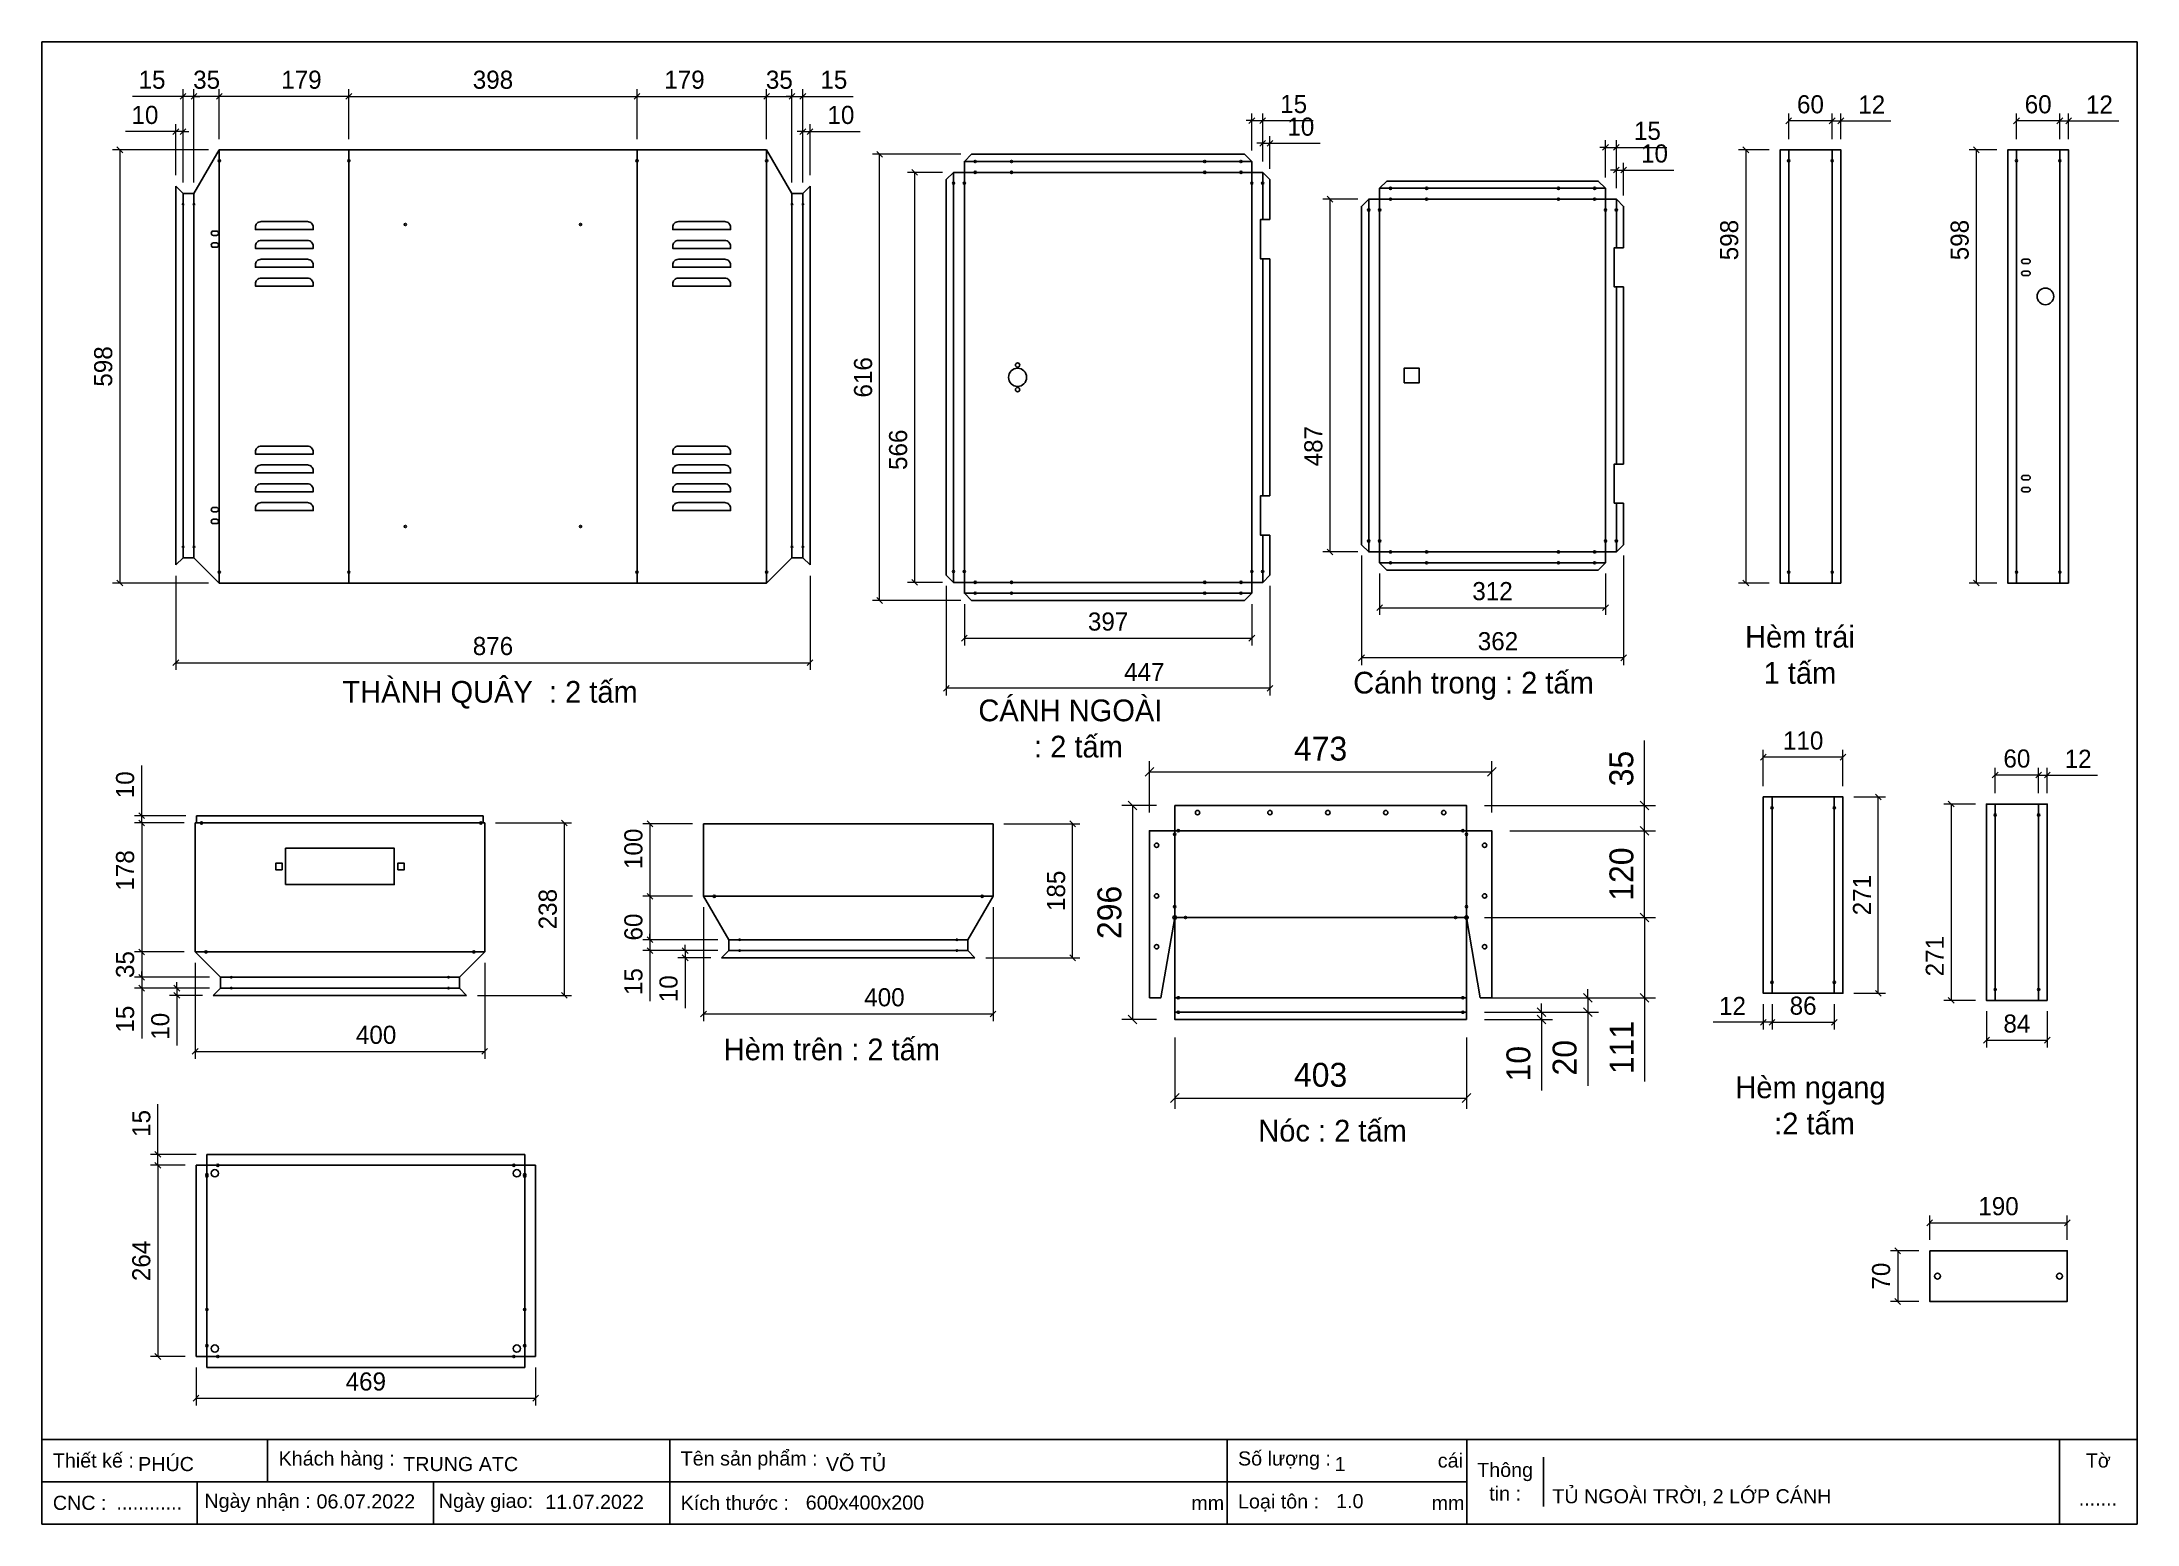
# Model space of a CAD drawing. Header units: millimetres. Extents: x 0 to 2894, y 0 to 2046.
import ezdxf

# ---------------------------------------------------------------- set-up
doc = ezdxf.new("R2010")
doc.units = ezdxf.units.MM
for name, color, linetype in [('CNC', 7, 'Continuous'), ('DIM', 253, 'Continuous'), ('FIRE PROTECTION', 1, 'Continuous')]:
    doc.layers.add(name, color=color, linetype=linetype)
doc.styles.add('Arial', font='arial.ttf')
doc.dimstyles.new('Dim-25', dxfattribs={"dimtxt": 25, "dimasz": 8, "dimexe": 10, "dimexo": 15, "dimgap": 10, "dimtad": 1, "dimdec": 0, "dimtxsty": 'Standard', "dimblk": 'OBLIQUE', "dimcen": 10, "dimclrd": 5, "dimclre": 5, "dimclrt": 3, "dimazin": 3, "dimtfac": 1, "dimtdec": 0, "dimtmove": 0, "dimatfit": 3, "dimldrblk": 'OBLIQUE', "dimlwd": 9, "dimlwe": 9})
doc.dimstyles.new('Dim-33', dxfattribs={"dimtxt": 33, "dimasz": 12, "dimexe": 15, "dimexo": 25, "dimgap": 15, "dimtad": 1, "dimdec": 0, "dimtxsty": 'Standard', "dimblk": 'OBLIQUE', "dimcen": 10, "dimclrd": 5, "dimclre": 5, "dimclrt": 3, "dimazin": 3, "dimtfac": 1, "dimtdec": 0, "dimtmove": 0, "dimatfit": 3, "dimldrblk": 'OPEN30', "dimlwd": 9, "dimlwe": 9})

msp = doc.modelspace()

# ---------------------------------------------------------------- texts
at = {"color": 2, "char_height": 30, "width": 874, "attachment_point": 5}
for s, insert in [('Hèm trái\\P1 tấm', (2428.2, 1199.8)), ('THÀNH QUÂY  : 2 tấm', (619, 1144.8)), ('Cánh trong : 2 tấm', (1977.3, 1157.1)), ('CÁNH NGOÀI\\P  : 2 tấm', (1420.5, 1098.1)), ('Hèm trên : 2 tấm', (1091.1, 655.1)), ('Hèm ngang\\P :2 tấm', (2442.7, 577.7)), ('Nóc : 2 tấm', (1782.6, 542.9))]:
    msp.add_mtext(s, dxfattribs=dict(at, insert=insert))

# ---------------------------------------------------------------- blocks, each defined once
blk = doc.blocks.new('*D1')
at = {"color": 0, "linetype": 'ByBlock', "lineweight": -2}
for p, q in [((428, 1975), (420, 1967)), ((818, 1967), (826, 1975))]:
    blk.add_line(p, q, dxfattribs=at)
at = {"layer": 'Defpoints', "color": 0, "transparency": 16777216}
for p in [(822, 1971), (424, 1897.1), (822, 1897.1)]:
    blk.add_point(p, dxfattribs=at)
at = {"layer": 'DIM', "color": 5, "lineweight": 9, "transparency": 16777216}
for p, q in [((424, 1912.1), (424, 1981)), ((424, 1971), (822, 1971)), ((822, 1912.1), (822, 1981))]:
    blk.add_line(p, q, dxfattribs=at)
at = {"layer": 'DIM', "color": 3, "transparency": 16777216, "insert": (623, 1993.8), "char_height": 25, "attachment_point": 5}
blk.add_mtext('398', dxfattribs=at)
blk = doc.blocks.new('_Oblique')
at = {"color": 0, "linetype": 'ByBlock', "lineweight": -2}
blk.add_line((-0.5, -0.5), (0.5, 0.5), dxfattribs=at)
blk = doc.blocks.new('*D2')
at = {"color": 0, "linetype": 'ByBlock', "lineweight": -2}
for p, q in [((826, 1975), (818, 1967)), ((997, 1967), (1005, 1975))]:
    blk.add_line(p, q, dxfattribs=at)
at = {"layer": 'Defpoints', "color": 0, "transparency": 16777216}
for p in [(1001, 1971), (822, 1897.1), (1001, 1897.1)]:
    blk.add_point(p, dxfattribs=at)
at = {"layer": 'DIM', "color": 5, "lineweight": 9, "transparency": 16777216}
for p, q in [((822, 1912.1), (822, 1981)), ((822, 1971), (1001, 1971)), ((1001, 1912.1), (1001, 1981))]:
    blk.add_line(p, q, dxfattribs=at)
at = {"layer": 'DIM', "color": 3, "transparency": 16777216, "insert": (887.5, 1993.8), "char_height": 25, "attachment_point": 5}
blk.add_mtext('179', dxfattribs=at)
blk = doc.blocks.new('*D3')
at = {"color": 0, "linetype": 'ByBlock', "lineweight": -2}
for p, q in [((1005, 1975), (997, 1967)), ((1032, 1967), (1040, 1975))]:
    blk.add_line(p, q, dxfattribs=at)
at = {"layer": 'Defpoints', "color": 0, "transparency": 16777216}
for p in [(1036, 1971), (1001, 1897.1), (1036, 1837.1)]:
    blk.add_point(p, dxfattribs=at)
at = {"layer": 'DIM', "color": 5, "lineweight": 9, "transparency": 16777216}
for p, q in [((1001, 1912.1), (1001, 1981)), ((1001, 1971), (1036, 1971)), ((1036, 1852.1), (1036, 1981))]:
    blk.add_line(p, q, dxfattribs=at)
at = {"layer": 'DIM', "color": 3, "transparency": 16777216, "insert": (1018.5, 1993.8), "char_height": 25, "attachment_point": 5}
blk.add_mtext('35', dxfattribs=at)
blk = doc.blocks.new('*D4')
at = {"color": 0, "linetype": 'ByBlock', "lineweight": -2}
for p, q in [((249, 1975), (241, 1967)), ((420, 1967), (428, 1975))]:
    blk.add_line(p, q, dxfattribs=at)
at = {"layer": 'Defpoints', "color": 0, "transparency": 16777216}
for p in [(245, 1971), (245, 1897.1), (424, 1897.1)]:
    blk.add_point(p, dxfattribs=at)
at = {"layer": 'DIM', "color": 5, "lineweight": 9, "transparency": 16777216}
for p, q in [((245, 1912.1), (245, 1981)), ((424, 1971), (245, 1971)), ((424, 1912.1), (424, 1981))]:
    blk.add_line(p, q, dxfattribs=at)
at = {"layer": 'DIM', "color": 3, "transparency": 16777216, "insert": (358.5, 1993.8), "char_height": 25, "attachment_point": 5}
blk.add_mtext('179', dxfattribs=at)
blk = doc.blocks.new('*D5')
at = {"color": 0, "linetype": 'ByBlock', "lineweight": -2}
for p, q in [((214, 1975), (206, 1967)), ((241, 1967), (249, 1975))]:
    blk.add_line(p, q, dxfattribs=at)
at = {"layer": 'Defpoints', "color": 0, "transparency": 16777216}
for p in [(210, 1971), (245, 1897.1), (210, 1837.1)]:
    blk.add_point(p, dxfattribs=at)
at = {"layer": 'DIM', "color": 5, "lineweight": 9, "transparency": 16777216}
for p, q in [((210, 1852.1), (210, 1981)), ((245, 1971), (210, 1971)), ((245, 1912.1), (245, 1981))]:
    blk.add_line(p, q, dxfattribs=at)
at = {"layer": 'DIM', "color": 3, "transparency": 16777216, "insert": (227.5, 1993.8), "char_height": 25, "attachment_point": 5}
blk.add_mtext('35', dxfattribs=at)
blk = doc.blocks.new('*D6')
at = {"color": 0, "linetype": 'ByBlock', "lineweight": -2}
for p, q in [((189, 1193.2), (181, 1185.2)), ((1057, 1185.2), (1065, 1193.2))]:
    blk.add_line(p, q, dxfattribs=at)
at = {"layer": 'Defpoints', "color": 0, "transparency": 16777216}
for p in [(185, 1324.1), (1061, 1324.1), (1061, 1189.2)]:
    blk.add_point(p, dxfattribs=at)
at = {"layer": 'DIM', "color": 5, "lineweight": 9, "transparency": 16777216}
for p, q in [((185, 1309.1), (185, 1179.2)), ((1061, 1309.1), (1061, 1179.2)), ((185, 1189.2), (1061, 1189.2))]:
    blk.add_line(p, q, dxfattribs=at)
at = {"layer": 'DIM', "color": 3, "transparency": 16777216, "insert": (623, 1212), "char_height": 25, "attachment_point": 5}
blk.add_mtext('876', dxfattribs=at)
blk = doc.blocks.new('*D7')
at = {"color": 0, "linetype": 'ByBlock', "lineweight": -2}
for p, q in [((1032, 1967), (1040, 1975)), ((1055, 1975), (1047, 1967))]:
    blk.add_line(p, q, dxfattribs=at)
at = {"layer": 'Defpoints', "color": 0, "transparency": 16777216}
for p in [(1051, 1971), (1036, 1837.1), (1051, 1837.1)]:
    blk.add_point(p, dxfattribs=at)
at = {"layer": 'DIM', "color": 5, "lineweight": 9, "transparency": 16777216}
for p, q in [((1036, 1971), (1028, 1971)), ((1036, 1852.1), (1036, 1981)), ((1036, 1971), (1051, 1971)), ((1051, 1852.1), (1051, 1981)), ((1051, 1971), (1120.6, 1971))]:
    blk.add_line(p, q, dxfattribs=at)
at = {"layer": 'DIM', "color": 3, "transparency": 16777216, "insert": (1093.8, 1993.8), "char_height": 25, "attachment_point": 5}
blk.add_mtext('15', dxfattribs=at)
blk = doc.blocks.new('*D8')
at = {"color": 0, "linetype": 'ByBlock', "lineweight": -2}
for p, q in [((1047, 1918.4), (1055, 1926.4)), ((1065, 1926.4), (1057, 1918.4))]:
    blk.add_line(p, q, dxfattribs=at)
at = {"layer": 'Defpoints', "color": 0, "transparency": 16777216}
for p in [(1061, 1922.4), (1051, 1837.1), (1061, 1847.1)]:
    blk.add_point(p, dxfattribs=at)
at = {"layer": 'DIM', "color": 5, "lineweight": 9, "transparency": 16777216}
for p, q in [((1051, 1922.4), (1043, 1922.4)), ((1051, 1852.1), (1051, 1932.4)), ((1051, 1922.4), (1061, 1922.4)), ((1061, 1862.1), (1061, 1932.4)), ((1061, 1922.4), (1130.3, 1922.4))]:
    blk.add_line(p, q, dxfattribs=at)
at = {"layer": 'DIM', "color": 3, "transparency": 16777216, "insert": (1103.6, 1945.2), "char_height": 25, "attachment_point": 5}
blk.add_mtext('10', dxfattribs=at)
blk = doc.blocks.new('*D9')
at = {"color": 0, "linetype": 'ByBlock', "lineweight": -2}
for p, q in [((191, 1967), (199, 1975)), ((214, 1975), (206, 1967))]:
    blk.add_line(p, q, dxfattribs=at)
at = {"layer": 'Defpoints', "color": 0, "transparency": 16777216}
for p in [(195, 1971), (195, 1837.1), (210, 1837.1)]:
    blk.add_point(p, dxfattribs=at)
at = {"layer": 'DIM', "color": 5, "lineweight": 9, "transparency": 16777216}
for p, q in [((195, 1971), (125.3, 1971)), ((195, 1852.1), (195, 1981)), ((210, 1971), (195, 1971)), ((210, 1852.1), (210, 1981)), ((210, 1971), (218, 1971))]:
    blk.add_line(p, q, dxfattribs=at)
at = {"layer": 'DIM', "color": 3, "transparency": 16777216, "insert": (152.1, 1993.8), "char_height": 25, "attachment_point": 5}
blk.add_mtext('15', dxfattribs=at)
blk = doc.blocks.new('*D10')
at = {"color": 0, "linetype": 'ByBlock', "lineweight": -2}
for p, q in [((181, 1918.4), (189, 1926.4)), ((199, 1926.4), (191, 1918.4))]:
    blk.add_line(p, q, dxfattribs=at)
at = {"layer": 'Defpoints', "color": 0, "transparency": 16777216}
for p in [(185, 1922.4), (185, 1847.1), (195, 1837.1)]:
    blk.add_point(p, dxfattribs=at)
at = {"layer": 'DIM', "color": 5, "lineweight": 9, "transparency": 16777216}
for p, q in [((185, 1922.4), (115.6, 1922.4)), ((185, 1862.1), (185, 1932.4)), ((195, 1922.4), (185, 1922.4)), ((195, 1852.1), (195, 1932.4)), ((195, 1922.4), (203, 1922.4))]:
    blk.add_line(p, q, dxfattribs=at)
at = {"layer": 'DIM', "color": 3, "transparency": 16777216, "insert": (142.3, 1945.2), "char_height": 25, "attachment_point": 5}
blk.add_mtext('10', dxfattribs=at)
blk = doc.blocks.new('f3daunguoc')
at = {"layer": 'CNC', "color": 2, "lineweight": -3}
blk.add_circle((0, 0), 1.5, dxfattribs=at)
blk = doc.blocks.new('f2dauxuoi')
at = {"layer": 'CNC', "color": 2, "lineweight": -3}
blk.add_circle((0, 0), 1, dxfattribs=at)
blk = doc.blocks.new('*D11')
at = {"color": 0, "linetype": 'ByBlock', "lineweight": -2}
for p, q in [((111.6, 1893.1), (103.6, 1901.1)), ((103.6, 1303.1), (111.6, 1295.1))]:
    blk.add_line(p, q, dxfattribs=at)
at = {"layer": 'Defpoints', "color": 0, "transparency": 16777216}
for p in [(245, 1897.1), (107.6, 1299.1), (245, 1299.1)]:
    blk.add_point(p, dxfattribs=at)
at = {"layer": 'DIM', "color": 5, "lineweight": 9, "transparency": 16777216}
for p, q in [((230, 1897.1), (97.6, 1897.1)), ((107.6, 1897.1), (107.6, 1299.1)), ((230, 1299.1), (97.6, 1299.1))]:
    blk.add_line(p, q, dxfattribs=at)
at = {"layer": 'DIM', "color": 3, "transparency": 16777216, "insert": (84.8, 1598.1), "char_height": 25, "attachment_point": 5, "rotation": 90}
blk.add_mtext('598', dxfattribs=at)
blk = doc.blocks.new('*D12')
at = {"color": 0, "linetype": 'ByBlock', "lineweight": -2}
for p, q in [((141.8, 963.9), (133.8, 971.9)), ((133.8, 793.9), (141.8, 785.9))]:
    blk.add_line(p, q, dxfattribs=at)
at = {"layer": 'Defpoints', "color": 0, "transparency": 16777216}
for p in [(211.6, 967.9), (137.8, 789.9), (211.6, 789.9)]:
    blk.add_point(p, dxfattribs=at)
at = {"layer": 'DIM', "color": 5, "lineweight": 9, "transparency": 16777216}
for p, q in [((196.6, 967.9), (127.8, 967.9)), ((137.8, 967.9), (137.8, 789.9)), ((196.6, 789.9), (127.8, 789.9))]:
    blk.add_line(p, q, dxfattribs=at)
at = {"layer": 'DIM', "color": 3, "transparency": 16777216, "insert": (115, 902.4), "char_height": 25, "attachment_point": 5, "rotation": 90}
blk.add_mtext('178', dxfattribs=at)
blk = doc.blocks.new('*D13')
at = {"color": 0, "linetype": 'ByBlock', "lineweight": -2}
for p, q in [((141.8, 785.9), (133.8, 793.9)), ((133.8, 758.9), (141.8, 750.9))]:
    blk.add_line(p, q, dxfattribs=at)
at = {"layer": 'Defpoints', "color": 0, "transparency": 16777216}
for p in [(211.6, 789.9), (137.8, 754.9), (246.6, 754.9)]:
    blk.add_point(p, dxfattribs=at)
at = {"layer": 'DIM', "color": 5, "lineweight": 9, "transparency": 16777216}
for p, q in [((196.6, 789.9), (127.8, 789.9)), ((137.8, 789.9), (137.8, 754.9)), ((231.6, 754.9), (127.8, 754.9))]:
    blk.add_line(p, q, dxfattribs=at)
at = {"layer": 'DIM', "color": 3, "transparency": 16777216, "insert": (115, 772.4), "char_height": 25, "attachment_point": 5, "rotation": 90}
blk.add_mtext('35', dxfattribs=at)
blk = doc.blocks.new('*D14')
at = {"color": 0, "linetype": 'ByBlock', "lineweight": -2}
for p, q in [((725.6, 963.9), (717.6, 971.9)), ((717.6, 733.9), (725.6, 725.9))]:
    blk.add_line(p, q, dxfattribs=at)
at = {"layer": 'Defpoints', "color": 0, "transparency": 16777216}
for p in [(611.6, 967.9), (721.6, 967.9), (586.6, 729.9)]:
    blk.add_point(p, dxfattribs=at)
at = {"layer": 'DIM', "color": 5, "lineweight": 9, "transparency": 16777216}
for p, q in [((626.6, 967.9), (731.6, 967.9)), ((721.6, 729.9), (721.6, 967.9)), ((601.6, 729.9), (731.6, 729.9))]:
    blk.add_line(p, q, dxfattribs=at)
at = {"layer": 'DIM', "color": 3, "transparency": 16777216, "insert": (698.8, 848.9), "char_height": 25, "attachment_point": 5, "rotation": 90}
blk.add_mtext('238', dxfattribs=at)
blk = doc.blocks.new('*D15')
at = {"color": 0, "linetype": 'ByBlock', "lineweight": -2}
for p, q in [((133.8, 758.9), (141.8, 750.9)), ((141.8, 735.9), (133.8, 743.9))]:
    blk.add_line(p, q, dxfattribs=at)
at = {"layer": 'Defpoints', "color": 0, "transparency": 16777216}
for p in [(246.6, 754.9), (137.8, 739.9), (246.6, 739.9)]:
    blk.add_point(p, dxfattribs=at)
at = {"layer": 'DIM', "color": 5, "lineweight": 9, "transparency": 16777216}
for p, q in [((231.6, 754.9), (127.8, 754.9)), ((137.8, 754.9), (137.8, 762.9)), ((137.8, 754.9), (137.8, 739.9)), ((231.6, 739.9), (127.8, 739.9)), ((137.8, 739.9), (137.8, 670.2))]:
    blk.add_line(p, q, dxfattribs=at)
at = {"layer": 'DIM', "color": 3, "transparency": 16777216, "insert": (115, 697.1), "char_height": 25, "attachment_point": 5, "rotation": 90}
blk.add_mtext('15', dxfattribs=at)
blk = doc.blocks.new('*D16')
at = {"color": 0, "linetype": 'ByBlock', "lineweight": -2}
for p, q in [((182.3, 743.9), (190.3, 735.9)), ((190.3, 725.9), (182.3, 733.9))]:
    blk.add_line(p, q, dxfattribs=at)
at = {"layer": 'Defpoints', "color": 0, "transparency": 16777216}
for p in [(186.3, 729.9), (236.6, 729.9), (246.6, 739.9)]:
    blk.add_point(p, dxfattribs=at)
at = {"layer": 'DIM', "color": 5, "lineweight": 9, "transparency": 16777216}
for p, q in [((231.6, 739.9), (176.3, 739.9)), ((221.6, 729.9), (176.3, 729.9)), ((186.3, 739.9), (186.3, 747.9)), ((186.3, 739.9), (186.3, 729.9)), ((186.3, 729.9), (186.3, 660.5))]:
    blk.add_line(p, q, dxfattribs=at)
at = {"layer": 'DIM', "color": 3, "transparency": 16777216, "insert": (163.6, 687.2), "char_height": 25, "attachment_point": 5, "rotation": 90}
blk.add_mtext('10', dxfattribs=at)
blk = doc.blocks.new('*D17')
at = {"color": 0, "linetype": 'ByBlock', "lineweight": -2}
for p, q in [((215.6, 656.5), (207.6, 648.5)), ((607.6, 648.5), (615.6, 656.5))]:
    blk.add_line(p, q, dxfattribs=at)
at = {"layer": 'Defpoints', "color": 0, "transparency": 16777216}
for p in [(211.6, 789.9), (611.6, 789.9), (611.6, 652.5)]:
    blk.add_point(p, dxfattribs=at)
at = {"layer": 'DIM', "color": 5, "lineweight": 9, "transparency": 16777216}
for p, q in [((211.6, 774.9), (211.6, 642.5)), ((611.6, 774.9), (611.6, 642.5)), ((211.6, 652.5), (611.6, 652.5))]:
    blk.add_line(p, q, dxfattribs=at)
at = {"layer": 'DIM', "color": 3, "transparency": 16777216, "insert": (461.6, 675.3), "char_height": 25, "attachment_point": 5}
blk.add_mtext('400', dxfattribs=at)
blk = doc.blocks.new('*D18')
at = {"color": 0, "linetype": 'ByBlock', "lineweight": -2}
for p, q in [((133.8, 981.9), (141.8, 973.9)), ((141.8, 963.9), (133.8, 971.9))]:
    blk.add_line(p, q, dxfattribs=at)
at = {"layer": 'Defpoints', "color": 0, "transparency": 16777216}
for p in [(137.8, 977.9), (211.6, 967.9), (213.6, 977.9)]:
    blk.add_point(p, dxfattribs=at)
at = {"layer": 'DIM', "color": 5, "lineweight": 9, "transparency": 16777216}
for p, q in [((137.8, 977.9), (137.8, 1047.3)), ((198.6, 977.9), (127.8, 977.9)), ((196.6, 967.9), (127.8, 967.9)), ((137.8, 967.9), (137.8, 977.9)), ((137.8, 967.9), (137.8, 959.9))]:
    blk.add_line(p, q, dxfattribs=at)
at = {"layer": 'DIM', "color": 3, "transparency": 16777216, "insert": (115, 1020.6), "char_height": 25, "attachment_point": 5, "rotation": 90}
blk.add_mtext('10', dxfattribs=at)
blk = doc.blocks.new('ovan6x10')
at = {"color": 2}
for p, q in [((3, 6), (7, 6)), ((3, 0), (7, 0))]:
    blk.add_line(p, q, dxfattribs=at)
for centre, start, end in [((3, 3), 90, 270), ((7, 3), 270, 90)]:
    blk.add_arc(centre, 3, start, end, dxfattribs=at)
blk = doc.blocks.new('*D19')
at = {"color": 0, "linetype": 'ByBlock', "lineweight": -2}
for p, q in [((1278.1, 1227.1), (1270.1, 1219.1)), ((1667.1, 1219.1), (1675.1, 1227.1))]:
    blk.add_line(p, q, dxfattribs=at)
at = {"layer": 'Defpoints', "color": 0, "transparency": 16777216}
for p in [(1274.1, 1285.1), (1671.1, 1285.1), (1671.1, 1223.1)]:
    blk.add_point(p, dxfattribs=at)
at = {"layer": 'DIM', "color": 5, "lineweight": 9, "transparency": 16777216}
for p, q in [((1274.1, 1270.1), (1274.1, 1213.1)), ((1671.1, 1270.1), (1671.1, 1213.1)), ((1274.1, 1223.1), (1671.1, 1223.1))]:
    blk.add_line(p, q, dxfattribs=at)
at = {"layer": 'DIM', "color": 3, "transparency": 16777216, "insert": (1472.6, 1245.8), "char_height": 25, "attachment_point": 5}
blk.add_mtext('397', dxfattribs=at)
blk = doc.blocks.new('*D20')
at = {"color": 0, "linetype": 'ByBlock', "lineweight": -2}
for p, q in [((1253.1, 1157.9), (1245.1, 1149.9)), ((1692.1, 1149.9), (1700.1, 1157.9))]:
    blk.add_line(p, q, dxfattribs=at)
at = {"layer": 'Defpoints', "color": 0, "transparency": 16777216}
for p in [(1249.1, 1310.1), (1696.1, 1310.1), (1249.1, 1153.9)]:
    blk.add_point(p, dxfattribs=at)
at = {"layer": 'DIM', "color": 5, "lineweight": 9, "transparency": 16777216}
for p, q in [((1249.1, 1295.1), (1249.1, 1143.9)), ((1696.1, 1295.1), (1696.1, 1143.9)), ((1696.1, 1153.9), (1249.1, 1153.9))]:
    blk.add_line(p, q, dxfattribs=at)
at = {"layer": 'DIM', "color": 3, "transparency": 16777216, "insert": (1522.6, 1176.4), "char_height": 25, "attachment_point": 5}
blk.add_mtext('447', dxfattribs=at)
blk = doc.blocks.new('*D21')
at = {"color": 0, "linetype": 'ByBlock', "lineweight": -2}
for p, q in [((156.1, 514.3), (164.1, 506.3)), ((164.1, 491.3), (156.1, 499.3))]:
    blk.add_line(p, q, dxfattribs=at)
at = {"layer": 'Defpoints', "color": 0, "transparency": 16777216}
for p in [(160.1, 510.3), (212.9, 495.3), (227.9, 510.3)]:
    blk.add_point(p, dxfattribs=at)
at = {"layer": 'DIM', "color": 5, "lineweight": 9, "transparency": 16777216}
for p, q in [((160.1, 510.3), (160.1, 579.9)), ((212.9, 510.3), (150.1, 510.3)), ((197.9, 495.3), (150.1, 495.3)), ((160.1, 495.3), (160.1, 510.3)), ((160.1, 495.3), (160.1, 487.3))]:
    blk.add_line(p, q, dxfattribs=at)
at = {"layer": 'DIM', "color": 3, "transparency": 16777216, "insert": (137.4, 553.1), "char_height": 25, "attachment_point": 5, "rotation": 90}
blk.add_mtext('15', dxfattribs=at)
blk = doc.blocks.new('*D22')
at = {"color": 5, "lineweight": 9, "ltscale": 3, "transparency": 16777216}
for p, q in [((197.9, 495.3), (150.1, 495.3)), ((160.1, 495.3), (160.1, 231.3)), ((197.9, 231.3), (150.1, 231.3))]:
    blk.add_line(p, q, dxfattribs=at)
at = {"color": 0, "linetype": 'ByBlock', "lineweight": -2}
for p, q in [((164.1, 491.3), (156.1, 499.3)), ((156.1, 235.3), (164.1, 227.3))]:
    blk.add_line(p, q, dxfattribs=at)
at = {"layer": 'Defpoints', "color": 0, "ltscale": 3, "transparency": 16777216}
for p in [(212.9, 495.3), (160.1, 231.3), (212.9, 231.3)]:
    blk.add_point(p, dxfattribs=at)
at = {"color": 3, "ltscale": 3, "transparency": 16777216, "insert": (137.4, 363.3), "char_height": 25, "attachment_point": 5, "rotation": 90}
blk.add_mtext('264', dxfattribs=at)
blk = doc.blocks.new('*D23')
at = {"color": 0, "linetype": 'ByBlock', "lineweight": -2}
for p, q in [((216.9, 177.9), (208.9, 169.9)), ((677.9, 169.9), (685.9, 177.9))]:
    blk.add_line(p, q, dxfattribs=at)
at = {"layer": 'Defpoints', "color": 0, "transparency": 16777216}
for p in [(212.9, 231.3), (681.9, 231.3), (681.9, 173.9)]:
    blk.add_point(p, dxfattribs=at)
at = {"layer": 'DIM', "color": 5, "lineweight": 9, "transparency": 16777216}
for p, q in [((212.9, 216.3), (212.9, 163.9)), ((681.9, 216.3), (681.9, 163.9)), ((212.9, 173.9), (681.9, 173.9))]:
    blk.add_line(p, q, dxfattribs=at)
at = {"layer": 'DIM', "color": 3, "transparency": 16777216, "insert": (447.4, 196.7), "char_height": 25, "attachment_point": 5}
blk.add_mtext('469', dxfattribs=at)
blk = doc.blocks.new('*D24')
at = {"color": 0, "linetype": 'ByBlock', "lineweight": -2}
for p, q in [((1682.1, 1902.2), (1690.1, 1910.2)), ((1700.1, 1910.2), (1692.1, 1902.2))]:
    blk.add_line(p, q, dxfattribs=at)
at = {"color": 5, "lineweight": 9, "ltscale": 3, "transparency": 16777216}
for p, q in [((1686.1, 1881.1), (1686.1, 1916.2)), ((1696.1, 1871.1), (1696.1, 1916.2)), ((1686.1, 1906.2), (1678.1, 1906.2)), ((1686.1, 1906.2), (1696.1, 1906.2)), ((1696.1, 1906.2), (1765.5, 1906.2))]:
    blk.add_line(p, q, dxfattribs=at)
at = {"layer": 'Defpoints', "color": 0, "ltscale": 3, "transparency": 16777216}
for p in [(1696.1, 1906.2), (1686.1, 1866.1), (1696.1, 1856.1)]:
    blk.add_point(p, dxfattribs=at)
at = {"color": 3, "ltscale": 3, "transparency": 16777216, "insert": (1738.8, 1929), "char_height": 25, "attachment_point": 5}
blk.add_mtext('10', dxfattribs=at)
blk = doc.blocks.new('*D25')
at = {"color": 0, "linetype": 'ByBlock', "lineweight": -2}
for p, q in [((1667.1, 1933.5), (1675.1, 1941.5)), ((1690.1, 1941.5), (1682.1, 1933.5))]:
    blk.add_line(p, q, dxfattribs=at)
at = {"color": 5, "lineweight": 9, "ltscale": 3, "transparency": 16777216}
for p, q in [((1671.1, 1896.1), (1671.1, 1947.5)), ((1686.1, 1881.1), (1686.1, 1947.5)), ((1671.1, 1937.5), (1663.1, 1937.5)), ((1671.1, 1937.5), (1686.1, 1937.5)), ((1686.1, 1937.5), (1755.8, 1937.5))]:
    blk.add_line(p, q, dxfattribs=at)
at = {"layer": 'Defpoints', "color": 0, "ltscale": 3, "transparency": 16777216}
for p in [(1686.1, 1937.5), (1671.1, 1881.1), (1686.1, 1866.1)]:
    blk.add_point(p, dxfattribs=at)
at = {"color": 3, "ltscale": 3, "transparency": 16777216, "insert": (1728.9, 1960.3), "char_height": 25, "attachment_point": 5}
blk.add_mtext('15', dxfattribs=at)
blk = doc.blocks.new('*D26')
at = {"color": 5, "lineweight": 9, "ltscale": 3, "transparency": 16777216}
for p, q in [((1269.1, 1891.1), (1147.1, 1891.1)), ((1157.1, 1275.1), (1157.1, 1891.1)), ((1269.1, 1275.1), (1147.1, 1275.1))]:
    blk.add_line(p, q, dxfattribs=at)
at = {"color": 0, "linetype": 'ByBlock', "lineweight": -2}
for p, q in [((1161.1, 1887.1), (1153.1, 1895.1)), ((1153.1, 1279.1), (1161.1, 1271.1))]:
    blk.add_line(p, q, dxfattribs=at)
at = {"layer": 'Defpoints', "color": 0, "ltscale": 3, "transparency": 16777216}
for p in [(1157.1, 1891.1), (1284.1, 1891.1), (1284.1, 1275.1)]:
    blk.add_point(p, dxfattribs=at)
at = {"color": 3, "ltscale": 3, "transparency": 16777216, "insert": (1134.3, 1583.1), "char_height": 25, "attachment_point": 5, "rotation": 90}
blk.add_mtext('616', dxfattribs=at)
blk = doc.blocks.new('*D27')
at = {"color": 5, "lineweight": 9, "ltscale": 3, "transparency": 16777216}
for p, q in [((1244.1, 1866.1), (1195.4, 1866.1)), ((1205.4, 1866.1), (1205.4, 1300.1)), ((1244.1, 1300.1), (1195.4, 1300.1))]:
    blk.add_line(p, q, dxfattribs=at)
at = {"color": 0, "linetype": 'ByBlock', "lineweight": -2}
for p, q in [((1209.4, 1862.1), (1201.4, 1870.1)), ((1201.4, 1304.1), (1209.4, 1296.1))]:
    blk.add_line(p, q, dxfattribs=at)
at = {"layer": 'Defpoints', "color": 0, "ltscale": 3, "transparency": 16777216}
for p in [(1259.1, 1866.1), (1205.4, 1300.1), (1259.1, 1300.1)]:
    blk.add_point(p, dxfattribs=at)
at = {"color": 3, "ltscale": 3, "transparency": 16777216, "insert": (1182.7, 1483.1), "char_height": 25, "attachment_point": 5, "rotation": 90}
blk.add_mtext('566', dxfattribs=at)
blk = doc.blocks.new('*D28')
at = {"color": 0, "linetype": 'ByBlock', "lineweight": -2}
for p, q in [((2219.6, 986.2), (2207.6, 998.2)), ((2207.6, 963.2), (2219.6, 951.2))]:
    blk.add_line(p, q, dxfattribs=at)
at = {"layer": 'Defpoints', "color": 0, "transparency": 16777216}
for p in [(1967.6, 992.2), (2213.6, 992.2), (2002.6, 957.2)]:
    blk.add_point(p, dxfattribs=at)
at = {"layer": 'DIM', "color": 5, "lineweight": 9, "transparency": 16777216}
for p, q in [((2213.6, 992.2), (2213.6, 1081.7)), ((1992.6, 992.2), (2228.6, 992.2)), ((2213.6, 957.2), (2213.6, 992.2)), ((2027.6, 957.2), (2228.6, 957.2))]:
    blk.add_line(p, q, dxfattribs=at)
at = {"layer": 'DIM', "color": 3, "transparency": 16777216, "insert": (2181.7, 1043), "char_height": 33, "attachment_point": 5, "rotation": 90}
blk.add_mtext('35', dxfattribs=at)
blk = doc.blocks.new('_Open30')
at = {"color": 0, "linetype": 'ByBlock', "lineweight": -2}
for p, q in [((-1, 0.27), (0, 0)), ((0, 0), (-1, -0.27)), ((0, 0), (-1, 0))]:
    blk.add_line(p, q, dxfattribs=at)
blk = doc.blocks.new('*D29')
at = {"color": 0, "linetype": 'ByBlock', "lineweight": -2}
for p, q in [((1512.5, 986.2), (1500.5, 998.2)), ((1500.5, 702.6), (1512.5, 690.6))]:
    blk.add_line(p, q, dxfattribs=at)
at = {"layer": 'Defpoints', "color": 0, "transparency": 16777216}
for p in [(1564.6, 992.2), (1506.5, 696.6), (1564.6, 696.6)]:
    blk.add_point(p, dxfattribs=at)
at = {"layer": 'DIM', "color": 5, "lineweight": 9, "transparency": 16777216}
for p, q in [((1539.6, 992.2), (1491.5, 992.2)), ((1506.5, 992.2), (1506.5, 696.6)), ((1539.6, 696.6), (1491.5, 696.6))]:
    blk.add_line(p, q, dxfattribs=at)
at = {"layer": 'DIM', "color": 3, "transparency": 16777216, "insert": (1474.6, 844.4), "char_height": 33, "attachment_point": 5, "rotation": 90}
blk.add_mtext('296', dxfattribs=at)
blk = doc.blocks.new('*D30')
at = {"color": 0, "linetype": 'ByBlock', "lineweight": -2}
for p, q in [((1535.6, 1044.4), (1523.6, 1032.4)), ((1996.6, 1032.4), (2008.6, 1044.4))]:
    blk.add_line(p, q, dxfattribs=at)
at = {"layer": 'Defpoints', "color": 0, "transparency": 16777216}
for p in [(2002.6, 1038.4), (1529.6, 957.2), (2002.6, 957.2)]:
    blk.add_point(p, dxfattribs=at)
at = {"layer": 'DIM', "color": 5, "lineweight": 9, "transparency": 16777216}
for p, q in [((1529.6, 982.2), (1529.6, 1053.4)), ((2002.6, 982.2), (2002.6, 1053.4)), ((1529.6, 1038.4), (2002.6, 1038.4))]:
    blk.add_line(p, q, dxfattribs=at)
at = {"layer": 'DIM', "color": 3, "transparency": 16777216, "insert": (1766.1, 1070.3), "char_height": 33, "attachment_point": 5}
blk.add_mtext('473', dxfattribs=at)
blk = doc.blocks.new('*D31')
at = {"color": 0, "linetype": 'ByBlock', "lineweight": -2}
for p, q in [((2065.4, 712.6), (2077.4, 700.6)), ((2077.4, 690.6), (2065.4, 702.6))]:
    blk.add_line(p, q, dxfattribs=at)
at = {"layer": 'Defpoints', "color": 0, "transparency": 16777216}
for p in [(1967.6, 706.6), (1967.6, 696.6), (2071.4, 706.6)]:
    blk.add_point(p, dxfattribs=at)
at = {"layer": 'DIM', "color": 5, "lineweight": 9, "transparency": 16777216}
for p, q in [((1992.6, 706.6), (2086.4, 706.6)), ((1992.6, 696.6), (2086.4, 696.6)), ((2071.4, 706.6), (2071.4, 718.6)), ((2071.4, 706.6), (2071.4, 696.6)), ((2071.4, 696.6), (2071.4, 598.6))]:
    blk.add_line(p, q, dxfattribs=at)
at = {"layer": 'DIM', "color": 3, "transparency": 16777216, "insert": (2039.5, 635.6), "char_height": 33, "attachment_point": 5, "rotation": 90}
blk.add_mtext('10', dxfattribs=at)
blk = doc.blocks.new('*D32')
at = {"color": 0, "linetype": 'ByBlock', "lineweight": -2}
for p, q in [((2129.1, 732.6), (2141.1, 720.6)), ((2141.1, 700.6), (2129.1, 712.6))]:
    blk.add_line(p, q, dxfattribs=at)
at = {"layer": 'Defpoints', "color": 0, "transparency": 16777216}
for p in [(1967.6, 726.6), (1967.6, 706.6), (2135.1, 706.6)]:
    blk.add_point(p, dxfattribs=at)
at = {"layer": 'DIM', "color": 5, "lineweight": 9, "transparency": 16777216}
for p, q in [((1992.6, 726.6), (2150.1, 726.6)), ((2135.1, 726.6), (2135.1, 738.6)), ((2135.1, 726.6), (2135.1, 706.6)), ((1992.6, 706.6), (2150.1, 706.6)), ((2135.1, 706.6), (2135.1, 604.9))]:
    blk.add_line(p, q, dxfattribs=at)
at = {"layer": 'DIM', "color": 3, "transparency": 16777216, "insert": (2103.3, 643.8), "char_height": 33, "attachment_point": 5, "rotation": 90}
blk.add_mtext('20', dxfattribs=at)
blk = doc.blocks.new('*D33')
at = {"color": 0, "linetype": 'ByBlock', "lineweight": -2}
for p, q in [((2219.6, 831.4), (2207.6, 843.4)), ((2207.6, 732.6), (2219.6, 720.6))]:
    blk.add_line(p, q, dxfattribs=at)
at = {"layer": 'Defpoints', "color": 0, "transparency": 16777216}
for p in [(1967.6, 837.4), (2002.6, 726.6), (2213.6, 726.6)]:
    blk.add_point(p, dxfattribs=at)
at = {"layer": 'DIM', "color": 5, "lineweight": 9, "transparency": 16777216}
for p, q in [((1992.6, 837.4), (2228.6, 837.4)), ((2213.6, 837.4), (2213.6, 726.6)), ((2027.6, 726.6), (2228.6, 726.6)), ((2213.6, 726.6), (2213.6, 611.2))]:
    blk.add_line(p, q, dxfattribs=at)
at = {"layer": 'DIM', "color": 3, "transparency": 16777216, "insert": (2182, 657.9), "char_height": 33, "attachment_point": 5, "rotation": 90}
blk.add_mtext('111', dxfattribs=at)
blk = doc.blocks.new('*D34')
at = {"color": 0, "linetype": 'ByBlock', "lineweight": -2}
for p, q in [((2219.6, 951.2), (2207.6, 963.2)), ((2207.6, 843.4), (2219.6, 831.4))]:
    blk.add_line(p, q, dxfattribs=at)
at = {"layer": 'Defpoints', "color": 0, "transparency": 16777216}
for p in [(2002.6, 957.2), (2213.6, 957.2), (1967.6, 837.4)]:
    blk.add_point(p, dxfattribs=at)
at = {"layer": 'DIM', "color": 5, "lineweight": 9, "transparency": 16777216}
for p, q in [((2027.6, 957.2), (2228.6, 957.2)), ((2213.6, 837.4), (2213.6, 957.2)), ((1992.6, 837.4), (2228.6, 837.4))]:
    blk.add_line(p, q, dxfattribs=at)
at = {"layer": 'DIM', "color": 3, "transparency": 16777216, "insert": (2181.8, 897.3), "char_height": 33, "attachment_point": 5, "rotation": 90}
blk.add_mtext('120', dxfattribs=at)
blk = doc.blocks.new('*D35')
at = {"color": 0, "linetype": 'ByBlock', "lineweight": -2}
for p, q in [((1570.6, 594.2), (1558.6, 582.2)), ((1961.6, 582.2), (1973.6, 594.2))]:
    blk.add_line(p, q, dxfattribs=at)
at = {"layer": 'Defpoints', "color": 0, "transparency": 16777216}
for p in [(1564.6, 696.6), (1967.6, 696.6), (1967.6, 588.2)]:
    blk.add_point(p, dxfattribs=at)
at = {"layer": 'DIM', "color": 5, "lineweight": 9, "transparency": 16777216}
for p, q in [((1564.6, 671.6), (1564.6, 573.2)), ((1967.6, 671.6), (1967.6, 573.2)), ((1564.6, 588.2), (1967.6, 588.2))]:
    blk.add_line(p, q, dxfattribs=at)
at = {"layer": 'DIM', "color": 3, "transparency": 16777216, "insert": (1766.1, 620), "char_height": 33, "attachment_point": 5}
blk.add_mtext('403', dxfattribs=at)
blk = doc.blocks.new('*D36')
at = {"color": 0, "linetype": 'ByBlock', "lineweight": -2}
for p, q in [((843.8, 962.7), (835.8, 970.7)), ((835.8, 870.7), (843.8, 862.7))]:
    blk.add_line(p, q, dxfattribs=at)
at = {"layer": 'Defpoints', "color": 0, "transparency": 16777216}
for p in [(913.7, 966.7), (839.8, 866.7), (913.7, 866.7)]:
    blk.add_point(p, dxfattribs=at)
at = {"layer": 'DIM', "color": 5, "lineweight": 9, "transparency": 16777216}
for p, q in [((898.7, 966.7), (829.8, 966.7)), ((839.8, 966.7), (839.8, 866.7)), ((898.7, 866.7), (829.8, 866.7))]:
    blk.add_line(p, q, dxfattribs=at)
at = {"layer": 'DIM', "color": 3, "transparency": 16777216, "insert": (817.1, 932.2), "char_height": 25, "attachment_point": 5, "rotation": 90}
blk.add_mtext('100', dxfattribs=at)
blk = doc.blocks.new('*D37')
at = {"color": 0, "linetype": 'ByBlock', "lineweight": -2}
for p, q in [((843.8, 862.7), (835.8, 870.7)), ((835.8, 810.7), (843.8, 802.7))]:
    blk.add_line(p, q, dxfattribs=at)
at = {"layer": 'Defpoints', "color": 0, "transparency": 16777216}
for p in [(913.7, 866.7), (839.8, 806.7), (948.7, 806.7)]:
    blk.add_point(p, dxfattribs=at)
at = {"layer": 'DIM', "color": 5, "lineweight": 9, "transparency": 16777216}
for p, q in [((898.7, 866.7), (829.8, 866.7)), ((839.8, 866.7), (839.8, 806.7)), ((933.7, 806.7), (829.8, 806.7))]:
    blk.add_line(p, q, dxfattribs=at)
at = {"layer": 'DIM', "color": 3, "transparency": 16777216, "insert": (817.1, 824.2), "char_height": 25, "attachment_point": 5, "rotation": 90}
blk.add_mtext('60', dxfattribs=at)
blk = doc.blocks.new('*D38')
at = {"color": 0, "linetype": 'ByBlock', "lineweight": -2}
for p, q in [((1427.6, 962.7), (1419.6, 970.7)), ((1419.6, 785.7), (1427.6, 777.7))]:
    blk.add_line(p, q, dxfattribs=at)
at = {"layer": 'Defpoints', "color": 0, "transparency": 16777216}
for p in [(1313.7, 966.7), (1423.6, 966.7), (1288.7, 781.7)]:
    blk.add_point(p, dxfattribs=at)
at = {"layer": 'DIM', "color": 5, "lineweight": 9, "transparency": 16777216}
for p, q in [((1328.7, 966.7), (1433.6, 966.7)), ((1423.6, 781.7), (1423.6, 966.7)), ((1303.7, 781.7), (1433.6, 781.7))]:
    blk.add_line(p, q, dxfattribs=at)
at = {"layer": 'DIM', "color": 3, "transparency": 16777216, "insert": (1400.9, 874.2), "char_height": 25, "attachment_point": 5, "rotation": 90}
blk.add_mtext('185', dxfattribs=at)
blk = doc.blocks.new('*D39')
at = {"color": 0, "linetype": 'ByBlock', "lineweight": -2}
for p, q in [((835.8, 810.7), (843.8, 802.7)), ((843.8, 787.7), (835.8, 795.7))]:
    blk.add_line(p, q, dxfattribs=at)
at = {"layer": 'Defpoints', "color": 0, "transparency": 16777216}
for p in [(839.8, 791.7), (948.7, 806.7), (948.7, 791.7)]:
    blk.add_point(p, dxfattribs=at)
at = {"layer": 'DIM', "color": 5, "lineweight": 9, "transparency": 16777216}
for p, q in [((839.8, 806.7), (839.8, 814.7)), ((933.7, 806.7), (829.8, 806.7)), ((933.7, 791.7), (829.8, 791.7)), ((839.8, 806.7), (839.8, 791.7)), ((839.8, 791.7), (839.8, 722.1))]:
    blk.add_line(p, q, dxfattribs=at)
at = {"layer": 'DIM', "color": 3, "transparency": 16777216, "insert": (817.1, 748.9), "char_height": 25, "attachment_point": 5, "rotation": 90}
blk.add_mtext('15', dxfattribs=at)
blk = doc.blocks.new('*D40')
at = {"color": 0, "linetype": 'ByBlock', "lineweight": -2}
for p, q in [((884.4, 795.7), (892.4, 787.7)), ((892.4, 777.7), (884.4, 785.7))]:
    blk.add_line(p, q, dxfattribs=at)
at = {"layer": 'Defpoints', "color": 0, "transparency": 16777216}
for p in [(888.4, 781.7), (938.7, 781.7), (948.7, 791.7)]:
    blk.add_point(p, dxfattribs=at)
at = {"layer": 'DIM', "color": 5, "lineweight": 9, "transparency": 16777216}
for p, q in [((933.7, 791.7), (878.4, 791.7)), ((923.7, 781.7), (878.4, 781.7)), ((888.4, 791.7), (888.4, 799.7)), ((888.4, 791.7), (888.4, 781.7)), ((888.4, 781.7), (888.4, 712.3))]:
    blk.add_line(p, q, dxfattribs=at)
at = {"layer": 'DIM', "color": 3, "transparency": 16777216, "insert": (865.6, 739), "char_height": 25, "attachment_point": 5, "rotation": 90}
blk.add_mtext('10', dxfattribs=at)
blk = doc.blocks.new('*D41')
at = {"color": 0, "linetype": 'ByBlock', "lineweight": -2}
for p, q in [((917.7, 708.3), (909.7, 700.3)), ((1309.7, 700.3), (1317.7, 708.3))]:
    blk.add_line(p, q, dxfattribs=at)
at = {"layer": 'Defpoints', "color": 0, "transparency": 16777216}
for p in [(913.7, 866.7), (1313.7, 866.7), (1313.7, 704.3)]:
    blk.add_point(p, dxfattribs=at)
at = {"layer": 'DIM', "color": 5, "lineweight": 9, "transparency": 16777216}
for p, q in [((913.7, 851.7), (913.7, 694.3)), ((1313.7, 851.7), (1313.7, 694.3)), ((913.7, 704.3), (1313.7, 704.3))]:
    blk.add_line(p, q, dxfattribs=at)
at = {"layer": 'DIM', "color": 3, "transparency": 16777216, "insert": (1163.7, 727.1), "char_height": 25, "attachment_point": 5}
blk.add_mtext('400', dxfattribs=at)
blk = doc.blocks.new('KHUNG CHUẨN')
at = {"color": 7}
for p, q in [((19889.2, -28535.2), (16919.2, -28535.2)), ((17239.2, -28535.2), (17239.2, -28595.2)), ((17809.2, -28535.2), (17809.2, -28655.2)), ((18599.2, -28535.2), (18599.2, -28655.2)), ((18939.2, -28535.2), (18939.2, -28655.2)), ((19779.2, -28535.2), (19779.2, -28655.2)), ((19047.6, -28560.2), (19047.6, -28630.2)), ((18939.2, -28595.2), (16919.2, -28595.2)), ((17139.2, -28595.2), (17139.2, -28655.2)), ((17474.2, -28595.2), (17474.2, -28655.2))]:
    blk.add_line(p, q, dxfattribs=at)
blk.add_lwpolyline([(16919.2, -26555.2), (19889.2, -26555.2), (19889.2, -28655.2), (16919.2, -28655.2)], close=True, dxfattribs=at)
at = {"color": 2, "char_height": 20, "style": 'Arial'}
for s, insert, width, attachment_point in [('  Thiết kế :', (16919.2, -28565.2), 917.634, 4), ('  Khách hàng :', (17239.2, -28565.2), 917.634, 4), ('  Tên sản phẩm :', (17809.2, -28565.2), 917.634, 4), ('  Số lượng :', (18599.2, -28565.2), 917.634, 4), ('cái', (18897.9, -28565.2), 63.517, 4), ('Thông\\Ptin :', (18993.4, -28595.2), 108.311, 5), ('Tờ', (19834.2, -28565.2), 110, 5), ('  CNC :', (16919.2, -28625.2), 917.634, 4), ('  Ngày nhận :', (17134, -28625.2), 556.651, 4), ('  Ngày giao:', (17466.3, -28625.2), 556.651, 4), ('  Kích thước :', (17809.2, -28625.2), 917.634, 4), ('mm', (18548.6, -28625.2), 73.831, 4), ('  Loại tôn :', (18599.2, -28625.2), 917.634, 4), ('mm', (18889.2, -28625.2), 917.634, 4)]:
    blk.add_mtext(s, dxfattribs=dict(at, insert=insert, width=width, attachment_point=attachment_point))
at = {"color": 3, "style": 'Arial'}
for tag, p in [('#01', (17055.6, -28580.1)), ('#02', (17431.4, -28580.1)), ('#03', (18030.6, -28580.1)), ('#08', (18751.7, -28580.1)), ('#10', (19064.8, -28580.1)), ('#04', (17024.8, -28634.6)), ('#05', (17308.5, -28633)), ('#06', (17632.7, -28633.7)), ('#07', (18002, -28634.7)), ('#09', (18753.8, -28632.6)), ('#11', (19060.3, -28625.7)), ('#12', (19806.5, -28628.9))]:
    blk.add_attdef(tag, p, '', height=20, dxfattribs=at)
blk = doc.blocks.new('*D42')
at = {"color": 0, "linetype": 'ByBlock', "lineweight": -2}
for p, q in [((2611.4, 419.9), (2603.4, 411.9)), ((2793.4, 411.9), (2801.4, 419.9))]:
    blk.add_line(p, q, dxfattribs=at)
at = {"color": 5, "lineweight": 9, "ltscale": 3, "transparency": 16777216}
for p, q in [((2607.4, 392.3), (2607.4, 425.9)), ((2607.4, 415.9), (2797.4, 415.9)), ((2797.4, 392.3), (2797.4, 425.9))]:
    blk.add_line(p, q, dxfattribs=at)
at = {"layer": 'Defpoints', "color": 0, "ltscale": 3, "transparency": 16777216}
for p in [(2797.4, 415.9), (2607.4, 377.3), (2797.4, 377.3)]:
    blk.add_point(p, dxfattribs=at)
at = {"color": 3, "ltscale": 3, "transparency": 16777216, "insert": (2702.4, 438.7), "char_height": 25, "attachment_point": 5}
blk.add_mtext('190', dxfattribs=at)
blk = doc.blocks.new('*D43')
at = {"color": 5, "lineweight": 9, "ltscale": 3, "transparency": 16777216}
for p, q in [((2592.4, 377.3), (2553.2, 377.3)), ((2563.2, 377.3), (2563.2, 307.3)), ((2592.4, 307.3), (2553.2, 307.3))]:
    blk.add_line(p, q, dxfattribs=at)
at = {"color": 0, "linetype": 'ByBlock', "lineweight": -2}
for p, q in [((2567.2, 373.3), (2559.2, 381.3)), ((2559.2, 311.3), (2567.2, 303.3))]:
    blk.add_line(p, q, dxfattribs=at)
at = {"layer": 'Defpoints', "color": 0, "ltscale": 3, "transparency": 16777216}
for p in [(2607.4, 377.3), (2563.2, 307.3), (2607.4, 307.3)]:
    blk.add_point(p, dxfattribs=at)
at = {"color": 3, "ltscale": 3, "transparency": 16777216, "insert": (2540.4, 342.3), "char_height": 25, "attachment_point": 5, "rotation": 90}
blk.add_mtext('70', dxfattribs=at)
blk = doc.blocks.new('*D44')
at = {"color": 0, "linetype": 'ByBlock', "lineweight": -2}
for p, q in [((1851.6, 1269.1), (1843.6, 1261.1)), ((2155.6, 1261.1), (2163.6, 1269.1))]:
    blk.add_line(p, q, dxfattribs=at)
at = {"layer": 'Defpoints', "color": 0, "transparency": 16777216}
for p in [(1847.6, 1327.1), (2159.6, 1327.1), (2159.6, 1265.1)]:
    blk.add_point(p, dxfattribs=at)
at = {"layer": 'DIM', "color": 5, "lineweight": 9, "transparency": 16777216}
for p, q in [((1847.6, 1312.1), (1847.6, 1255.1)), ((2159.6, 1312.1), (2159.6, 1255.1)), ((1847.6, 1265.1), (2159.6, 1265.1))]:
    blk.add_line(p, q, dxfattribs=at)
at = {"layer": 'DIM', "color": 3, "transparency": 16777216, "insert": (2003.6, 1287.8), "char_height": 25, "attachment_point": 5}
blk.add_mtext('312', dxfattribs=at)
blk = doc.blocks.new('*D45')
at = {"color": 0, "linetype": 'ByBlock', "lineweight": -2}
for p, q in [((1826.6, 1199.9), (1818.6, 1191.9)), ((2180.6, 1191.9), (2188.6, 1199.9))]:
    blk.add_line(p, q, dxfattribs=at)
at = {"layer": 'Defpoints', "color": 0, "transparency": 16777216}
for p in [(1822.6, 1352.1), (2184.6, 1352.1), (1822.6, 1195.9)]:
    blk.add_point(p, dxfattribs=at)
at = {"layer": 'DIM', "color": 5, "lineweight": 9, "transparency": 16777216}
for p, q in [((1822.6, 1337.1), (1822.6, 1185.9)), ((2184.6, 1337.1), (2184.6, 1185.9)), ((2184.6, 1195.9), (1822.6, 1195.9))]:
    blk.add_line(p, q, dxfattribs=at)
at = {"layer": 'DIM', "color": 3, "transparency": 16777216, "insert": (2011.1, 1218.7), "char_height": 25, "attachment_point": 5}
blk.add_mtext('362', dxfattribs=at)
blk = doc.blocks.new('*D46')
at = {"color": 5, "lineweight": 9, "ltscale": 3, "transparency": 16777216}
for p, q in [((2174.6, 1869.2), (2166.6, 1869.2)), ((2174.6, 1844.1), (2174.6, 1879.2)), ((2174.6, 1869.2), (2184.6, 1869.2)), ((2184.6, 1834.1), (2184.6, 1879.2)), ((2184.6, 1869.2), (2254, 1869.2))]:
    blk.add_line(p, q, dxfattribs=at)
at = {"color": 0, "linetype": 'ByBlock', "lineweight": -2}
for p, q in [((2170.6, 1865.2), (2178.6, 1873.2)), ((2188.6, 1873.2), (2180.6, 1865.2))]:
    blk.add_line(p, q, dxfattribs=at)
at = {"layer": 'Defpoints', "color": 0, "ltscale": 3, "transparency": 16777216}
for p in [(2184.6, 1869.2), (2174.6, 1829.1), (2184.6, 1819.1)]:
    blk.add_point(p, dxfattribs=at)
at = {"color": 3, "ltscale": 3, "transparency": 16777216, "insert": (2227.3, 1892), "char_height": 25, "attachment_point": 5}
blk.add_mtext('10', dxfattribs=at)
blk = doc.blocks.new('*D47')
at = {"color": 5, "lineweight": 9, "ltscale": 3, "transparency": 16777216}
for p, q in [((2159.6, 1859.1), (2159.6, 1910.5)), ((2174.6, 1844.1), (2174.6, 1910.5)), ((2159.6, 1900.5), (2151.6, 1900.5)), ((2159.6, 1900.5), (2174.6, 1900.5)), ((2174.6, 1900.5), (2244.3, 1900.5))]:
    blk.add_line(p, q, dxfattribs=at)
at = {"color": 0, "linetype": 'ByBlock', "lineweight": -2}
for p, q in [((2155.6, 1896.5), (2163.6, 1904.5)), ((2178.6, 1904.5), (2170.6, 1896.5))]:
    blk.add_line(p, q, dxfattribs=at)
at = {"layer": 'Defpoints', "color": 0, "ltscale": 3, "transparency": 16777216}
for p in [(2174.6, 1900.5), (2159.6, 1844.1), (2174.6, 1829.1)]:
    blk.add_point(p, dxfattribs=at)
at = {"color": 3, "ltscale": 3, "transparency": 16777216, "insert": (2217.5, 1923.3), "char_height": 25, "attachment_point": 5}
blk.add_mtext('15', dxfattribs=at)
blk = doc.blocks.new('*D48')
at = {"color": 5, "lineweight": 9, "ltscale": 3, "transparency": 16777216}
for p, q in [((1817.6, 1829.1), (1769, 1829.1)), ((1779, 1829.1), (1779, 1342.1)), ((1817.6, 1342.1), (1769, 1342.1))]:
    blk.add_line(p, q, dxfattribs=at)
at = {"color": 0, "linetype": 'ByBlock', "lineweight": -2}
for p, q in [((1783, 1825.1), (1775, 1833.1)), ((1775, 1346.1), (1783, 1338.1))]:
    blk.add_line(p, q, dxfattribs=at)
at = {"layer": 'Defpoints', "color": 0, "ltscale": 3, "transparency": 16777216}
for p in [(1832.6, 1829.1), (1779, 1342.1), (1832.6, 1342.1)]:
    blk.add_point(p, dxfattribs=at)
at = {"color": 3, "ltscale": 3, "transparency": 16777216, "insert": (1756.2, 1488.1), "char_height": 25, "attachment_point": 5, "rotation": 90}
blk.add_mtext('487', dxfattribs=at)
blk = doc.blocks.new('*D49')
at = {"color": 0, "linetype": 'ByBlock', "lineweight": -2}
for p, q in [((2468.7, 1933.2), (2476.7, 1941.2)), ((2488.7, 1941.2), (2480.7, 1933.2))]:
    blk.add_line(p, q, dxfattribs=at)
at = {"layer": 'Defpoints', "color": 0, "transparency": 16777216}
for p in [(2484.7, 1937.2), (2472.7, 1897.1), (2484.7, 1897.1)]:
    blk.add_point(p, dxfattribs=at)
at = {"layer": 'DIM', "color": 5, "lineweight": 9, "transparency": 16777216}
for p, q in [((2472.7, 1912.1), (2472.7, 1947.2)), ((2484.7, 1912.1), (2484.7, 1947.2)), ((2472.7, 1937.2), (2464.7, 1937.2)), ((2472.7, 1937.2), (2484.7, 1937.2)), ((2484.7, 1937.2), (2553.9, 1937.2))]:
    blk.add_line(p, q, dxfattribs=at)
at = {"layer": 'DIM', "color": 3, "transparency": 16777216, "insert": (2527.3, 1959.7), "char_height": 25, "attachment_point": 5}
blk.add_mtext('12', dxfattribs=at)
blk = doc.blocks.new('*D50')
at = {"color": 0, "linetype": 'ByBlock', "lineweight": -2}
for p, q in [((2416.7, 1941.2), (2408.7, 1933.2)), ((2468.7, 1933.2), (2476.7, 1941.2))]:
    blk.add_line(p, q, dxfattribs=at)
at = {"layer": 'Defpoints', "color": 0, "transparency": 16777216}
for p in [(2412.7, 1937.2), (2412.7, 1897.1), (2472.7, 1897.1)]:
    blk.add_point(p, dxfattribs=at)
at = {"layer": 'DIM', "color": 5, "lineweight": 9, "transparency": 16777216}
for p, q in [((2412.7, 1912.1), (2412.7, 1947.2)), ((2472.7, 1912.1), (2472.7, 1947.2)), ((2472.7, 1937.2), (2412.7, 1937.2))]:
    blk.add_line(p, q, dxfattribs=at)
at = {"layer": 'DIM', "color": 3, "transparency": 16777216, "insert": (2442.7, 1959.9), "char_height": 25, "attachment_point": 5}
blk.add_mtext('60', dxfattribs=at)
blk = doc.blocks.new('*D51')
at = {"color": 0, "linetype": 'ByBlock', "lineweight": -2}
for p, q in [((2357.4, 1893.1), (2349.4, 1901.1)), ((2349.4, 1303.1), (2357.4, 1295.1))]:
    blk.add_line(p, q, dxfattribs=at)
at = {"layer": 'Defpoints', "color": 0, "transparency": 16777216}
for p in [(2400.7, 1897.1), (2353.4, 1299.1), (2400.7, 1299.1)]:
    blk.add_point(p, dxfattribs=at)
at = {"layer": 'DIM', "color": 5, "lineweight": 9, "transparency": 16777216}
for p, q in [((2385.7, 1897.1), (2343.4, 1897.1)), ((2353.4, 1897.1), (2353.4, 1299.1)), ((2385.7, 1299.1), (2343.4, 1299.1))]:
    blk.add_line(p, q, dxfattribs=at)
at = {"layer": 'DIM', "color": 3, "transparency": 16777216, "insert": (2330.6, 1772.6), "char_height": 25, "attachment_point": 5, "rotation": 90}
blk.add_mtext('598', dxfattribs=at)
blk = doc.blocks.new('*D52')
at = {"color": 0, "linetype": 'ByBlock', "lineweight": -2}
for p, q in [((2783.2, 1933.2), (2791.2, 1941.2)), ((2803.2, 1941.2), (2795.2, 1933.2))]:
    blk.add_line(p, q, dxfattribs=at)
at = {"layer": 'Defpoints', "color": 0, "transparency": 16777216}
for p in [(2799.2, 1937.2), (2787.2, 1897.1), (2799.2, 1897.1)]:
    blk.add_point(p, dxfattribs=at)
at = {"layer": 'DIM', "color": 5, "lineweight": 9, "transparency": 16777216}
for p, q in [((2787.2, 1912.1), (2787.2, 1947.2)), ((2799.2, 1912.1), (2799.2, 1947.2)), ((2787.2, 1937.2), (2779.2, 1937.2)), ((2787.2, 1937.2), (2799.2, 1937.2)), ((2799.2, 1937.2), (2868.4, 1937.2))]:
    blk.add_line(p, q, dxfattribs=at)
at = {"layer": 'DIM', "color": 3, "transparency": 16777216, "insert": (2841.8, 1959.7), "char_height": 25, "attachment_point": 5}
blk.add_mtext('12', dxfattribs=at)
blk = doc.blocks.new('*D53')
at = {"color": 0, "linetype": 'ByBlock', "lineweight": -2}
for p, q in [((2731.2, 1941.2), (2723.2, 1933.2)), ((2783.2, 1933.2), (2791.2, 1941.2))]:
    blk.add_line(p, q, dxfattribs=at)
at = {"layer": 'Defpoints', "color": 0, "transparency": 16777216}
for p in [(2727.2, 1937.2), (2727.2, 1897.1), (2787.2, 1897.1)]:
    blk.add_point(p, dxfattribs=at)
at = {"layer": 'DIM', "color": 5, "lineweight": 9, "transparency": 16777216}
for p, q in [((2727.2, 1912.1), (2727.2, 1947.2)), ((2787.2, 1912.1), (2787.2, 1947.2)), ((2787.2, 1937.2), (2727.2, 1937.2))]:
    blk.add_line(p, q, dxfattribs=at)
at = {"layer": 'DIM', "color": 3, "transparency": 16777216, "insert": (2757.2, 1959.9), "char_height": 25, "attachment_point": 5}
blk.add_mtext('60', dxfattribs=at)
blk = doc.blocks.new('*D54')
at = {"color": 0, "linetype": 'ByBlock', "lineweight": -2}
for p, q in [((2675.7, 1893.1), (2667.7, 1901.1)), ((2667.7, 1303.1), (2675.7, 1295.1))]:
    blk.add_line(p, q, dxfattribs=at)
at = {"layer": 'Defpoints', "color": 0, "transparency": 16777216}
for p in [(2715.2, 1897.1), (2671.7, 1299.1), (2715.2, 1299.1)]:
    blk.add_point(p, dxfattribs=at)
at = {"layer": 'DIM', "color": 5, "lineweight": 9, "transparency": 16777216}
for p, q in [((2700.2, 1897.1), (2661.7, 1897.1)), ((2671.7, 1897.1), (2671.7, 1299.1)), ((2700.2, 1299.1), (2661.7, 1299.1))]:
    blk.add_line(p, q, dxfattribs=at)
at = {"layer": 'DIM', "color": 3, "transparency": 16777216, "insert": (2648.9, 1772.6), "char_height": 25, "attachment_point": 5, "rotation": 90}
blk.add_mtext('598', dxfattribs=at)
blk = doc.blocks.new('ovan6x9')
at = {"color": 2}
for p, q in [((2, 6), (8, 6)), ((2, 0), (8, 0))]:
    blk.add_line(p, q, dxfattribs=at)
for centre, start, end in [((2, 3), 90, 270), ((8, 3), 270, 90)]:
    blk.add_arc(centre, 3, start, end, dxfattribs=at)
blk = doc.blocks.new('*D55')
at = {"color": 0, "linetype": 'ByBlock', "lineweight": -2}
for p, q in [((2753.8, 1030), (2761.8, 1038)), ((2773.8, 1038), (2765.8, 1030))]:
    blk.add_line(p, q, dxfattribs=at)
at = {"layer": 'Defpoints', "color": 0, "transparency": 16777216}
for p in [(2769.8, 1034), (2757.8, 994), (2769.8, 994)]:
    blk.add_point(p, dxfattribs=at)
at = {"layer": 'DIM', "color": 5, "lineweight": 9, "transparency": 16777216}
for p, q in [((2757.8, 1009), (2757.8, 1044)), ((2769.8, 1009), (2769.8, 1044)), ((2757.8, 1034), (2749.8, 1034)), ((2757.8, 1034), (2769.8, 1034)), ((2769.8, 1034), (2839, 1034))]:
    blk.add_line(p, q, dxfattribs=at)
at = {"layer": 'DIM', "color": 3, "transparency": 16777216, "insert": (2812.4, 1056.5), "char_height": 25, "attachment_point": 5}
blk.add_mtext('12', dxfattribs=at)
blk = doc.blocks.new('*D56')
at = {"color": 0, "linetype": 'ByBlock', "lineweight": -2}
for p, q in [((2701.8, 1038), (2693.8, 1030)), ((2753.8, 1030), (2761.8, 1038))]:
    blk.add_line(p, q, dxfattribs=at)
at = {"layer": 'Defpoints', "color": 0, "transparency": 16777216}
for p in [(2697.8, 1034), (2697.8, 994), (2757.8, 994)]:
    blk.add_point(p, dxfattribs=at)
at = {"layer": 'DIM', "color": 5, "lineweight": 9, "transparency": 16777216}
for p, q in [((2697.8, 1009), (2697.8, 1044)), ((2757.8, 1009), (2757.8, 1044)), ((2757.8, 1034), (2697.8, 1034))]:
    blk.add_line(p, q, dxfattribs=at)
at = {"layer": 'DIM', "color": 3, "transparency": 16777216, "insert": (2727.8, 1056.7), "char_height": 25, "attachment_point": 5}
blk.add_mtext('60', dxfattribs=at)
blk = doc.blocks.new('*D57')
at = {"color": 0, "linetype": 'ByBlock', "lineweight": -2}
for p, q in [((2641, 990), (2633, 998)), ((2633, 727), (2641, 719))]:
    blk.add_line(p, q, dxfattribs=at)
at = {"layer": 'Defpoints', "color": 0, "transparency": 16777216}
for p in [(2685.8, 994), (2637, 723), (2685.8, 723)]:
    blk.add_point(p, dxfattribs=at)
at = {"layer": 'DIM', "color": 5, "lineweight": 9, "transparency": 16777216}
for p, q in [((2670.8, 994), (2627, 994)), ((2637, 994), (2637, 723)), ((2670.8, 723), (2627, 723))]:
    blk.add_line(p, q, dxfattribs=at)
at = {"layer": 'DIM', "color": 3, "transparency": 16777216, "insert": (2614.4, 784), "char_height": 25, "attachment_point": 5, "rotation": 90}
blk.add_mtext('271', dxfattribs=at)
blk = doc.blocks.new('*D58')
at = {"color": 5, "lineweight": 9, "ltscale": 3, "transparency": 16777216}
for p, q in [((2685.8, 708), (2685.8, 658)), ((2769.8, 708), (2769.8, 658)), ((2685.8, 668), (2769.8, 668))]:
    blk.add_line(p, q, dxfattribs=at)
at = {"color": 0, "linetype": 'ByBlock', "lineweight": -2}
for p, q in [((2689.8, 672), (2681.8, 664)), ((2765.8, 664), (2773.8, 672))]:
    blk.add_line(p, q, dxfattribs=at)
at = {"layer": 'Defpoints', "color": 0, "ltscale": 3, "transparency": 16777216}
for p in [(2685.8, 723), (2769.8, 723), (2769.8, 668)]:
    blk.add_point(p, dxfattribs=at)
at = {"color": 3, "ltscale": 3, "transparency": 16777216, "insert": (2727.8, 690.8), "char_height": 25, "attachment_point": 5}
blk.add_mtext('84', dxfattribs=at)
blk = doc.blocks.new('*D59')
at = {"color": 0, "linetype": 'ByBlock', "lineweight": -2}
for p, q in [((2373.6, 688.7), (2381.6, 696.7)), ((2393.6, 696.7), (2385.6, 688.7))]:
    blk.add_line(p, q, dxfattribs=at)
at = {"layer": 'Defpoints', "color": 0, "transparency": 16777216}
for p in [(2377.6, 732.8), (2389.6, 732.8), (2377.6, 692.7)]:
    blk.add_point(p, dxfattribs=at)
at = {"layer": 'DIM', "color": 5, "lineweight": 9, "transparency": 16777216}
for p, q in [((2377.6, 717.8), (2377.6, 682.7)), ((2389.6, 717.8), (2389.6, 682.7)), ((2377.6, 692.7), (2308.4, 692.7)), ((2389.6, 692.7), (2377.6, 692.7)), ((2389.6, 692.7), (2397.6, 692.7))]:
    blk.add_line(p, q, dxfattribs=at)
at = {"layer": 'DIM', "color": 3, "transparency": 16777216, "insert": (2335, 715.3), "char_height": 25, "attachment_point": 5}
blk.add_mtext('12', dxfattribs=at)
blk = doc.blocks.new('*D60')
at = {"color": 0, "linetype": 'ByBlock', "lineweight": -2}
for p, q in [((2393.6, 696.7), (2385.6, 688.7)), ((2471.6, 688.7), (2479.6, 696.7))]:
    blk.add_line(p, q, dxfattribs=at)
at = {"layer": 'Defpoints', "color": 0, "transparency": 16777216}
for p in [(2389.6, 732.8), (2475.6, 732.8), (2475.6, 692.7)]:
    blk.add_point(p, dxfattribs=at)
at = {"layer": 'DIM', "color": 5, "lineweight": 9, "transparency": 16777216}
for p, q in [((2389.6, 717.8), (2389.6, 682.7)), ((2475.6, 717.8), (2475.6, 682.7)), ((2389.6, 692.7), (2475.6, 692.7))]:
    blk.add_line(p, q, dxfattribs=at)
at = {"layer": 'DIM', "color": 3, "transparency": 16777216, "insert": (2432.6, 715.5), "char_height": 25, "attachment_point": 5}
blk.add_mtext('86', dxfattribs=at)
blk = doc.blocks.new('*D61')
at = {"color": 0, "linetype": 'ByBlock', "lineweight": -2}
for p, q in [((2540.4, 999.8), (2532.4, 1007.8)), ((2532.4, 736.8), (2540.4, 728.8))]:
    blk.add_line(p, q, dxfattribs=at)
at = {"layer": 'Defpoints', "color": 0, "transparency": 16777216}
for p in [(2487.6, 1003.8), (2536.4, 1003.8), (2487.6, 732.8)]:
    blk.add_point(p, dxfattribs=at)
at = {"layer": 'DIM', "color": 5, "lineweight": 9, "transparency": 16777216}
for p, q in [((2502.6, 1003.8), (2546.4, 1003.8)), ((2536.4, 732.8), (2536.4, 1003.8)), ((2502.6, 732.8), (2546.4, 732.8))]:
    blk.add_line(p, q, dxfattribs=at)
at = {"layer": 'DIM', "color": 3, "transparency": 16777216, "insert": (2513.9, 868.3), "char_height": 25, "attachment_point": 5, "rotation": 90}
blk.add_mtext('271', dxfattribs=at)
blk = doc.blocks.new('*D62')
at = {"color": 0, "linetype": 'ByBlock', "lineweight": -2}
for p, q in [((2381.6, 1062.7), (2373.6, 1054.7)), ((2483.6, 1054.7), (2491.6, 1062.7))]:
    blk.add_line(p, q, dxfattribs=at)
at = {"color": 5, "lineweight": 9, "ltscale": 3, "transparency": 16777216}
for p, q in [((2377.6, 1018.8), (2377.6, 1068.7)), ((2487.6, 1058.7), (2377.6, 1058.7)), ((2487.6, 1018.8), (2487.6, 1068.7))]:
    blk.add_line(p, q, dxfattribs=at)
at = {"layer": 'Defpoints', "color": 0, "ltscale": 3, "transparency": 16777216}
for p in [(2377.6, 1058.7), (2377.6, 1003.8), (2487.6, 1003.8)]:
    blk.add_point(p, dxfattribs=at)
at = {"color": 3, "ltscale": 3, "transparency": 16777216, "insert": (2432.6, 1081.5), "char_height": 25, "attachment_point": 5}
blk.add_mtext('110', dxfattribs=at)

# ---------------------------------------------------------------- dimensions: what is measured, and where the dimension line sits
at = {"ltscale": 3}
for base, p1, p2, picture, middle in [((1686.1, 1937.5), (1671.1, 1881.1), (1686.1, 1866.1), '*D25', (1728.9, 1960.3)), ((1696.1, 1906.2), (1686.1, 1866.1), (1696.1, 1856.1), '*D24', (1738.8, 1929)), ((2174.6, 1900.5), (2159.6, 1844.1), (2174.6, 1829.1), '*D47', (2217.5, 1923.3)), ((2184.6, 1869.2), (2174.6, 1829.1), (2184.6, 1819.1), '*D46', (2227.3, 1892)), ((2769.8, 668), (2685.8, 723), (2769.8, 723), '*D58', (2727.8, 690.8)), ((2797.4, 415.9), (2607.4, 377.3), (2797.4, 377.3), '*D42', (2702.4, 438.7))]:
    dim = msp.add_linear_dim(base=base, p1=p1, p2=p2, dimstyle='Dim-25', dxfattribs=at)
    dim.commit()
    dim.dimension.update_dxf_attribs({"geometry": picture, "text_midpoint": middle})
for base, p1, p2, angle, picture, middle in [((1157.1, 1891.1), (1284.1, 1275.1), (1284.1, 1891.1), 90, '*D26', (1134.3, 1583.1)), ((2377.6, 1058.7), (2487.6, 1003.8), (2377.6, 1003.8), 180, '*D62', (2432.6, 1081.5)), ((160.1, 231.3), (212.9, 495.3), (212.9, 231.3), 90, '*D22', (137.4, 363.3)), ((2563.2, 307.3), (2607.4, 377.3), (2607.4, 307.3), 90, '*D43', (2540.4, 342.3))]:
    dim = msp.add_linear_dim(base=base, p1=p1, p2=p2, angle=angle, dimstyle='Dim-25', dxfattribs=at)
    dim.commit()
    dim.dimension.update_dxf_attribs({"geometry": picture, "text_midpoint": middle})
for base, p1, p2, picture, middle in [((1205.4, 1300.1), (1259.1, 1866.1), (1259.1, 1300.1), '*D27', (1205.4, 1483.1)), ((1779, 1342.1), (1832.6, 1829.1), (1832.6, 1342.1), '*D48', (1779, 1488.1))]:
    dim = msp.add_linear_dim(base=base, p1=p1, p2=p2, angle=90, dimstyle='Dim-25', dxfattribs=at)
    dim.commit()
    dim.dimension.update_dxf_attribs({"geometry": picture, "text_midpoint": middle, "dimtype": 160})
at = {"layer": 'DIM', "color": 7}
for base, p1, p2, angle, picture, middle in [((195, 1971), (210, 1837.1), (195, 1837.1), 180, '*D9', (152.1, 1993.8)), ((185, 1922.4), (195, 1837.1), (185, 1847.1), 180, '*D10', (142.3, 1945.2)), ((137.8, 977.9), (211.6, 967.9), (213.6, 977.9), 90, '*D18', (115, 1020.6)), ((721.6, 967.9), (586.6, 729.9), (611.6, 967.9), 90, '*D14', (698.8, 848.9)), ((1423.6, 966.7), (1288.7, 781.7), (1313.7, 966.7), 90, '*D38', (1400.9, 874.2)), ((839.8, 791.7), (948.7, 806.7), (948.7, 791.7), 270, '*D39', (817.1, 748.9)), ((888.4, 781.7), (948.7, 791.7), (938.7, 781.7), 270, '*D40', (865.6, 739)), ((137.8, 739.9), (246.6, 754.9), (246.6, 739.9), 270, '*D15', (115, 697.1)), ((186.3, 729.9), (246.6, 739.9), (236.6, 729.9), 270, '*D16', (163.6, 687.2))]:
    dim = msp.add_linear_dim(base=base, p1=p1, p2=p2, angle=angle, dimstyle='Dim-25', dxfattribs=at)
    dim.commit()
    dim.dimension.update_dxf_attribs({"geometry": picture, "text_midpoint": middle})
for base, p1, p2, angle, picture, middle in [((210, 1971), (245, 1897.1), (210, 1837.1), 180, '*D5', (227.5, 1971)), ((245, 1971), (424, 1897.1), (245, 1897.1), 180, '*D4', (358.5, 1971)), ((137.8, 789.9), (211.6, 967.9), (211.6, 789.9), 270, '*D12', (137.8, 902.4)), ((839.8, 866.7), (913.7, 966.7), (913.7, 866.7), 270, '*D36', (839.8, 932.2)), ((839.8, 806.7), (913.7, 866.7), (948.7, 806.7), 270, '*D37', (839.8, 824.2)), ((137.8, 754.9), (211.6, 789.9), (246.6, 754.9), 270, '*D13', (137.8, 772.4))]:
    dim = msp.add_linear_dim(base=base, p1=p1, p2=p2, angle=angle, dimstyle='Dim-25', dxfattribs=at)
    dim.commit()
    dim.dimension.update_dxf_attribs({"geometry": picture, "text_midpoint": middle, "dimtype": 160})
for base, p1, p2, picture, middle in [((822, 1971), (424, 1897.1), (822, 1897.1), '*D1', (623, 1993.8)), ((1051, 1971), (1036, 1837.1), (1051, 1837.1), '*D7', (1093.8, 1993.8)), ((1061, 1922.4), (1051, 1837.1), (1061, 1847.1), '*D8', (1103.6, 1945.2)), ((1061, 1189.2), (185, 1324.1), (1061, 1324.1), '*D6', (623, 1212))]:
    dim = msp.add_linear_dim(base=base, p1=p1, p2=p2, dimstyle='Dim-25', dxfattribs=at)
    dim.commit()
    dim.dimension.update_dxf_attribs({"geometry": picture, "text_midpoint": middle})
for base, p1, p2, picture, middle in [((1001, 1971), (822, 1897.1), (1001, 1897.1), '*D2', (887.5, 1971)), ((1036, 1971), (1001, 1897.1), (1036, 1837.1), '*D3', (1018.5, 1971))]:
    dim = msp.add_linear_dim(base=base, p1=p1, p2=p2, dimstyle='Dim-25', dxfattribs=at)
    dim.commit()
    dim.dimension.update_dxf_attribs({"geometry": picture, "text_midpoint": middle, "dimtype": 160})
at = {"layer": 'DIM'}
for base, p1, p2, dimstyle, picture, middle in [((2412.7, 1937.2), (2472.7, 1897.1), (2412.7, 1897.1), 'Dim-25', '*D50', (2442.7, 1959.9)), ((2484.7, 1937.2), (2472.7, 1897.1), (2484.7, 1897.1), 'Dim-25', '*D49', (2527.3, 1959.7)), ((2727.2, 1937.2), (2787.2, 1897.1), (2727.2, 1897.1), 'Dim-25', '*D53', (2757.2, 1959.9)), ((2799.2, 1937.2), (2787.2, 1897.1), (2799.2, 1897.1), 'Dim-25', '*D52', (2841.8, 1959.7)), ((2002.6, 1038.4), (1529.6, 957.2), (2002.6, 957.2), 'Dim-33', '*D30', (1766.1, 1070.3)), ((2697.8, 1034), (2757.8, 994), (2697.8, 994), 'Dim-25', '*D56', (2727.8, 1056.7)), ((2769.8, 1034), (2757.8, 994), (2769.8, 994), 'Dim-25', '*D55', (2812.4, 1056.5)), ((1967.6, 588.2), (1564.6, 696.6), (1967.6, 696.6), 'Dim-33', '*D35', (1766.1, 620))]:
    dim = msp.add_linear_dim(base=base, p1=p1, p2=p2, dimstyle=dimstyle, dxfattribs=at)
    dim.commit()
    dim.dimension.update_dxf_attribs({"geometry": picture, "text_midpoint": middle})
at = {"layer": 'DIM', "color": 2}
for base, p1, p2, angle, picture, middle in [((107.6, 1299.1), (245, 1897.1), (245, 1299.1), 90, '*D11', (107.6, 1598.1)), ((1313.7, 704.3), (913.7, 866.7), (1313.7, 866.7), 180, '*D41', (1163.7, 704.3)), ((611.6, 652.5), (211.6, 789.9), (611.6, 789.9), 180, '*D17', (461.6, 652.5))]:
    dim = msp.add_linear_dim(base=base, p1=p1, p2=p2, angle=angle, dimstyle='Dim-25', dxfattribs=at)
    dim.commit()
    dim.dimension.update_dxf_attribs({"geometry": picture, "text_midpoint": middle, "dimtype": 160})
at = {"layer": 'DIM'}
for base, p1, p2, angle, dimstyle, picture, middle in [((2353.4, 1299.1), (2400.7, 1897.1), (2400.7, 1299.1), 90, 'Dim-25', '*D51', (2353.4, 1772.6)), ((2671.7, 1299.1), (2715.2, 1897.1), (2715.2, 1299.1), 90, 'Dim-25', '*D54', (2671.7, 1772.6)), ((2536.4, 1003.8), (2487.6, 732.8), (2487.6, 1003.8), 270, 'Dim-25', '*D61', (2536.4, 868.3)), ((2637, 723), (2685.8, 994), (2685.8, 723), 90, 'Dim-25', '*D57', (2637, 784)), ((2213.6, 726.6), (1967.6, 837.4), (2002.6, 726.6), 90, 'Dim-33', '*D33', (2213.6, 657.9)), ((2135.1, 706.6), (1967.6, 726.6), (1967.6, 706.6), 90, 'Dim-33', '*D32', (2135.1, 643.8)), ((2071.4, 706.6), (1967.6, 696.6), (1967.6, 706.6), 90, 'Dim-33', '*D31', (2071.4, 635.6))]:
    dim = msp.add_linear_dim(base=base, p1=p1, p2=p2, angle=angle, dimstyle=dimstyle, dxfattribs=at)
    dim.commit()
    dim.dimension.update_dxf_attribs({"geometry": picture, "text_midpoint": middle, "dimtype": 160})
at = {"layer": 'DIM', "color": 0}
for base, p1, p2, picture, middle in [((1822.6, 1195.9), (2184.6, 1352.1), (1822.6, 1352.1), '*D45', (2011.1, 1195.9)), ((1249.1, 1153.9), (1696.1, 1310.1), (1249.1, 1310.1), '*D20', (1522.6, 1153.9))]:
    dim = msp.add_linear_dim(base=base, p1=p1, p2=p2, dimstyle='Dim-25', dxfattribs=at)
    dim.commit()
    dim.dimension.update_dxf_attribs({"geometry": picture, "text_midpoint": middle, "dimtype": 160})
for base, p1, p2, picture, middle in [((2159.6, 1265.1), (1847.6, 1327.1), (2159.6, 1327.1), '*D44', (2003.6, 1287.8)), ((1671.1, 1223.1), (1274.1, 1285.1), (1671.1, 1285.1), '*D19', (1472.6, 1245.8))]:
    dim = msp.add_linear_dim(base=base, p1=p1, p2=p2, dimstyle='Dim-25', dxfattribs=at)
    dim.commit()
    dim.dimension.update_dxf_attribs({"geometry": picture, "text_midpoint": middle})
at = {"layer": 'DIM'}
for base, p1, p2, angle, dimstyle, picture, middle in [((2213.6, 992.2), (2002.6, 957.2), (1967.6, 992.2), 90, 'Dim-33', '*D28', (2181.7, 1043)), ((1506.5, 696.6), (1564.6, 992.2), (1564.6, 696.6), 90, 'Dim-33', '*D29', (1474.6, 844.4)), ((2213.6, 957.2), (1967.6, 837.4), (2002.6, 957.2), 90, 'Dim-33', '*D34', (2181.8, 897.3)), ((2377.6, 692.7), (2389.6, 732.8), (2377.6, 732.8), 180, 'Dim-25', '*D59', (2335, 715.3)), ((2475.6, 692.7), (2389.6, 732.8), (2475.6, 732.8), 180, 'Dim-25', '*D60', (2432.6, 715.5))]:
    dim = msp.add_linear_dim(base=base, p1=p1, p2=p2, angle=angle, dimstyle=dimstyle, dxfattribs=at)
    dim.commit()
    dim.dimension.update_dxf_attribs({"geometry": picture, "text_midpoint": middle})
at = {"layer": 'DIM', "color": 0}
for base, p1, p2, angle, picture, middle in [((160.1, 510.3), (212.9, 495.3), (227.9, 510.3), 90, '*D21', (137.4, 553.1)), ((681.9, 173.9), (212.9, 231.3), (681.9, 231.3), 180, '*D23', (447.4, 196.7))]:
    dim = msp.add_linear_dim(base=base, p1=p1, p2=p2, angle=angle, dimstyle='Dim-25', dxfattribs=at)
    dim.commit()
    dim.dimension.update_dxf_attribs({"geometry": picture, "text_midpoint": middle})

# ---------------------------------------------------------------- linework, layer by layer
at = {"color": 7}
for p, q in [((210, 1837.1), (245, 1897.1)), ((245, 1897.1), (245, 1299.1)), ((424, 1897.1), (424, 1299.1)), ((822, 1897.1), (822, 1299.1)), ((1001, 1897.1), (1001, 1299.1)), ((1001, 1897.1), (1036, 1837.1)), ((2400.7, 1897.1), (2400.7, 1299.1)), ((2412.7, 1897.1), (2412.7, 1299.1)), ((2472.7, 1897.1), (2472.7, 1299.1)), ((2484.7, 1897.1), (2484.7, 1299.1)), ((2715.2, 1897.1), (2715.2, 1299.1)), ((2727.2, 1897.1), (2727.2, 1299.1)), ((2787.2, 1897.1), (2787.2, 1299.1)), ((2799.2, 1897.1), (2799.2, 1299.1)), ((185, 1324.1), (185, 1847.1)), ((185, 1847.1), (195, 1837.1)), ((195, 1334.1), (195, 1837.1)), ((195, 1837.1), (210, 1837.1)), ((210, 1837.1), (210, 1334.1)), ((1036, 1837.1), (1051, 1837.1)), ((1036, 1837.1), (1036, 1334.1)), ((1061, 1847.1), (1051, 1837.1)), ((1051, 1837.1), (1051, 1334.1)), ((1061, 1847.1), (1061, 1324.1)), ((195, 1334.1), (185, 1324.1)), ((210, 1334.1), (195, 1334.1)), ((210, 1334.1), (245, 1299.1)), ((1001, 1299.1), (1036, 1334.1)), ((1051, 1334.1), (1036, 1334.1)), ((1051, 1334.1), (1061, 1324.1)), ((2377.6, 732.8), (2377.6, 1003.8)), ((2389.6, 732.8), (2389.6, 1003.8)), ((2475.6, 732.8), (2475.6, 1003.8)), ((2487.6, 732.8), (2487.6, 1003.8)), ((2685.8, 994), (2685.8, 723)), ((2697.8, 994), (2697.8, 723)), ((2757.8, 994), (2757.8, 723)), ((2769.8, 994), (2769.8, 723)), ((211.6, 967.9), (611.6, 967.9)), ((213.6, 977.9), (609.6, 977.9)), ((913.7, 966.7), (1313.7, 966.7)), ((913.7, 866.7), (1313.7, 866.7)), ((948.7, 806.7), (913.7, 866.7)), ((1278.7, 806.7), (1313.7, 866.7)), ((211.6, 789.9), (611.6, 789.9)), ((246.6, 754.9), (211.6, 789.9)), ((576.6, 754.9), (611.6, 789.9)), ((938.7, 781.7), (948.7, 791.7)), ((1288.7, 781.7), (938.7, 781.7)), ((948.7, 791.7), (948.7, 806.7)), ((948.7, 806.7), (1278.7, 806.7)), ((1278.7, 791.7), (948.7, 791.7)), ((1278.7, 806.7), (1278.7, 791.7)), ((1278.7, 791.7), (1288.7, 781.7)), ((246.6, 739.9), (246.6, 754.9)), ((246.6, 754.9), (576.6, 754.9)), ((576.6, 754.9), (576.6, 739.9)), ((236.6, 729.9), (246.6, 739.9)), ((586.6, 729.9), (236.6, 729.9)), ((576.6, 739.9), (246.6, 739.9)), ((576.6, 739.9), (586.6, 729.9))]:
    msp.add_line(p, q, dxfattribs=at)
for p, q in [((1564.6, 992.2), (1967.6, 992.2)), ((1529.6, 957.2), (2002.6, 957.2)), ((2002.6, 957.2), (2002.6, 727.6)), ((1564.6, 837.4), (1967.6, 837.4)), ((1564.6, 726.6), (1967.6, 726.6)), ((1564.6, 706.6), (1967.6, 706.6)), ((1564.6, 696.6), (1967.6, 696.6))]:
    msp.add_line(p, q)
at = {"ltscale": 3}
for p, q in [((213.6, 977.9), (213.6, 967.9)), ((609.6, 977.9), (609.6, 967.9))]:
    msp.add_line(p, q, dxfattribs=at)
at = {"color": 7}
for points in [[(245, 1897.1), (1001, 1897.1)], [(1696.1, 1365.4), (1696.1, 1310.1), (1686.1, 1300.1), (1671.1, 1300.1), (1671.1, 1285.1), (1661.1, 1275.1), (1284.1, 1275.1), (1274.1, 1285.1), (1274.1, 1300.1), (1259.1, 1300.1), (1249.1, 1310.1), (1249.1, 1856.1), (1259.1, 1866.1), (1274.1, 1866.1), (1274.1, 1881.1), (1284.1, 1891.1), (1661.1, 1891.1), (1671.1, 1881.1), (1671.1, 1866.1), (1686.1, 1866.1), (1696.1, 1856.1), (1696.1, 1800.9)], [(1274.1, 1881.1), (1671.1, 1881.1)], [(1259.1, 1300.1), (1259.1, 1866.1)], [(1686.1, 1866.1), (1686.1, 1800.9)], [(2184.6, 1409.4), (2184.6, 1352.1), (2174.6, 1342.1), (2159.6, 1342.1), (2159.6, 1327.1), (2149.6, 1317.1), (1857.6, 1317.1), (1847.6, 1327.1), (1847.6, 1342.1), (1832.6, 1342.1), (1822.6, 1352.1), (1822.6, 1819.1), (1832.6, 1829.1), (1847.6, 1829.1), (1847.6, 1844.1), (1857.6, 1854.1), (2149.6, 1854.1), (2159.6, 1844.1), (2159.6, 1829.1), (2174.6, 1829.1), (2184.6, 1819.1), (2184.6, 1761.9)], [(1832.6, 1342.1), (1832.6, 1829.1)], [(1847.6, 1844.1), (2159.6, 1844.1)], [(2174.6, 1829.1), (2174.6, 1761.9)], [(1686.1, 1746.9), (1686.1, 1419.4)], [(1696.1, 1746.9), (1696.1, 1419.4)], [(2174.6, 1707.9), (2174.6, 1463.4)], [(2184.6, 1707.9), (2184.6, 1463.4)], [(2174.6, 1409.4), (2174.6, 1342.1)], [(1686.1, 1365.4), (1686.1, 1300.1)], [(2159.6, 1327.1), (1847.6, 1327.1)], [(1001, 1299.1), (245, 1299.1)], [(1671.1, 1285.1), (1274.1, 1285.1)], [(211.6, 789.9), (211.6, 967.9)], [(611.6, 967.9), (611.6, 789.9)], [(913.7, 866.7), (913.7, 966.7)], [(1313.7, 966.7), (1313.7, 866.7)]]:
    msp.add_lwpolyline(points, dxfattribs=at)
for points in [[(2484.7, 1299.1), (2400.7, 1299.1), (2400.7, 1897.1), (2484.7, 1897.1)], [(2799.2, 1299.1), (2715.2, 1299.1), (2715.2, 1897.1), (2799.2, 1897.1)], [(1564.6, 992.2), (1967.6, 992.2), (1967.6, 696.6), (1564.6, 696.6)], [(2377.6, 1003.8), (2487.6, 1003.8), (2487.6, 732.8), (2377.6, 732.8)], [(2769.8, 723), (2685.8, 723), (2685.8, 994), (2769.8, 994)]]:
    msp.add_lwpolyline(points, close=True)
for points in [[(1274.1, 1866.1), (1671.1, 1866.1), (1671.1, 1300.1), (1274.1, 1300.1)], [(1847.6, 1829.1), (2159.6, 1829.1), (2159.6, 1342.1), (1847.6, 1342.1)], [(2607.4, 377.3), (2797.4, 377.3), (2797.4, 307.3), (2607.4, 307.3)]]:
    msp.add_lwpolyline(points, close=True, dxfattribs=at)
at = {"color": 2}
for points in [[(302.8, 1798.1), (366.8, 1798.1, -0.414214), (374.8, 1790.1), (374.8, 1787.1), (294.8, 1787.1), (294.8, 1790.1, -0.414214)], [(943.2, 1798.1), (879.2, 1798.1, 0.414214), (871.2, 1790.1), (871.2, 1787.1), (951.2, 1787.1), (951.2, 1790.1, 0.414214)], [(302.8, 1772.1), (366.8, 1772.1, -0.414214), (374.8, 1764.1), (374.8, 1761.1), (294.8, 1761.1), (294.8, 1764.1, -0.414214)], [(943.2, 1772.1), (879.2, 1772.1, 0.414214), (871.2, 1764.1), (871.2, 1761.1), (951.2, 1761.1), (951.2, 1764.1, 0.414214)], [(302.8, 1746.1), (366.8, 1746.1, -0.414214), (374.8, 1738.1), (374.8, 1735.1), (294.8, 1735.1), (294.8, 1738.1, -0.414214)], [(943.2, 1746.1), (879.2, 1746.1, 0.414214), (871.2, 1738.1), (871.2, 1735.1), (951.2, 1735.1), (951.2, 1738.1, 0.414214)], [(302.8, 1720.1), (366.8, 1720.1, -0.414214), (374.8, 1712.1), (374.8, 1709.1), (294.8, 1709.1), (294.8, 1712.1, -0.414214)], [(943.2, 1720.1), (879.2, 1720.1, 0.414214), (871.2, 1712.1), (871.2, 1709.1), (951.2, 1709.1), (951.2, 1712.1, 0.414214)], [(302.8, 1488.1), (366.8, 1488.1, -0.414214), (374.8, 1480.1), (374.8, 1477.1), (294.8, 1477.1), (294.8, 1480.1, -0.414214)], [(943.2, 1488.1), (879.2, 1488.1, 0.414214), (871.2, 1480.1), (871.2, 1477.1), (951.2, 1477.1), (951.2, 1480.1, 0.414214)], [(302.8, 1462.1), (366.8, 1462.1, -0.414214), (374.8, 1454.1), (374.8, 1451.1), (294.8, 1451.1), (294.8, 1454.1, -0.414214)], [(943.2, 1462.1), (879.2, 1462.1, 0.414214), (871.2, 1454.1), (871.2, 1451.1), (951.2, 1451.1), (951.2, 1454.1, 0.414214)], [(302.8, 1436.1), (366.8, 1436.1, -0.414214), (374.8, 1428.1), (374.8, 1425.1), (294.8, 1425.1), (294.8, 1428.1, -0.414214)], [(943.2, 1436.1), (879.2, 1436.1, 0.414214), (871.2, 1428.1), (871.2, 1425.1), (951.2, 1425.1), (951.2, 1428.1, 0.414214)], [(302.8, 1410.1), (366.8, 1410.1, -0.414214), (374.8, 1402.1), (374.8, 1399.1), (294.8, 1399.1), (294.8, 1402.1, -0.414214)], [(943.2, 1410.1), (879.2, 1410.1, 0.414214), (871.2, 1402.1), (871.2, 1399.1), (951.2, 1399.1), (951.2, 1402.1, 0.414214)]]:
    msp.add_lwpolyline(points, format="xyb", close=True, dxfattribs=at)
for points in [[(1696.1, 1746.9), (1683.1, 1746.9), (1683.1, 1800.9), (1696.1, 1800.9)], [(2184.6, 1707.9), (2171.6, 1707.9), (2171.6, 1761.9), (2184.6, 1761.9)], [(2184.6, 1463.4), (2171.6, 1463.4), (2171.6, 1409.4), (2184.6, 1409.4)], [(1696.1, 1419.4), (1683.1, 1419.4), (1683.1, 1365.4), (1696.1, 1365.4)]]:
    msp.add_lwpolyline(points, dxfattribs=at)
for points in [[(1881.6, 1575.4), (1902.1, 1575.4), (1902.1, 1595.9), (1881.6, 1595.9)], [(331.9, 903.4), (322.9, 903.4), (322.9, 912.4), (331.9, 912.4)], [(491.4, 903.4), (500.4, 903.4), (500.4, 912.4), (491.4, 912.4)]]:
    msp.add_lwpolyline(points, close=True, dxfattribs=at)
at = {"color": 7, "linetype": 'Continuous'}
for points in [[(1529.6, 726.6), (1529.6, 957.2), (1564.6, 957.2), (1564.6, 837.4), (1545.6, 726.6)], [(2002.6, 726.6), (2002.6, 957.2), (1967.6, 957.2), (1967.6, 837.4), (1986.6, 726.6)]]:
    msp.add_lwpolyline(points, close=True, dxfattribs=at)
at = {"color": 2, "ltscale": 3}
msp.add_lwpolyline([(336.6, 882.9), (486.6, 882.9), (486.6, 932.9), (336.6, 932.9)], close=True, dxfattribs=at)
at = {"ltscale": 3}
for points in [[(212.9, 495.3), (227.9, 495.3), (227.9, 510.3)], [(212.9, 231.3), (212.9, 495.3)], [(227.9, 510.3), (666.9, 510.3)], [(681.9, 495.3), (666.9, 495.3), (666.9, 510.3)], [(681.9, 495.3), (681.9, 231.3)], [(212.9, 231.3), (227.9, 231.3), (227.9, 216.3)], [(666.9, 216.3), (227.9, 216.3)], [(681.9, 231.3), (666.9, 231.3), (666.9, 216.3)]]:
    msp.add_lwpolyline(points, dxfattribs=at)
msp.add_lwpolyline([(666.9, 231.3), (227.9, 231.3), (227.9, 495.3), (666.9, 495.3)], close=True, dxfattribs=at)
at = {"color": 2, "ltscale": 3}
for centre, radius in [((502, 1794.1), 1.5), ((744, 1794.1), 1.5), ((2767.2, 1694.9), 11.5), ((502, 1377.1), 1.5), ((744, 1377.1), 1.5), ((1596.1, 982.2), 3), ((1696.1, 982.2), 3), ((1776.1, 982.2), 3), ((1856.1, 982.2), 3), ((1936.1, 982.2), 3), ((1539.6, 937.1), 3), ((1992.6, 937.1), 3), ((1539.6, 867.1), 3), ((1992.6, 867.1), 3), ((1564.6, 837.4), 2.5), ((1967.6, 837.4), 2.5), ((1539.6, 797.1), 3), ((1992.6, 797.1), 3), ((238.9, 484.3), 5), ((655.9, 484.3), 5), ((238.9, 242.3), 5), ((655.9, 242.3), 5)]:
    msp.add_circle(centre, radius, dxfattribs=at)
at = {"color": 2}
for centre, radius in [((1347.6, 1583.1), 12.5), ((1347.6, 1600.1), 3), ((1347.6, 1566.1), 3), ((1569.6, 957.2), 1.5), ((1962.6, 957.2), 1.5), ((1564.6, 952.2), 1.5), ((1967.6, 952.2), 1.5), ((1564.6, 852.4), 1.5), ((1967.6, 852.4), 1.5), ((1579.6, 837.4), 1.5), ((1952.6, 837.4), 1.5), ((1569.6, 726.6), 1.5), ((1962.6, 726.6), 1.5), ((1569.6, 706.6), 1.5), ((1962.6, 706.6), 1.5)]:
    msp.add_circle(centre, radius, dxfattribs=at)
at = {"color": 7}
for centre in [(2618.2, 342.3), (2786.7, 342.3)]:
    msp.add_circle(centre, 4, dxfattribs=at)
at = {"layer": 'FIRE PROTECTION', "linetype": 'Continuous'}
msp.add_lwpolyline([(1529.6, 726.6), (1529.6, 957.2), (1564.6, 957.2), (1564.6, 837.4), (1545.6, 726.6)], close=True, dxfattribs=at)

# ---------------------------------------------------------------- block references
at = {"color": 3, "xscale": 0.9743585500036716, "yscale": 0.9743585500036716, "zscale": 0.9743585500036716}
msp.add_blockref('KHUNG CHUẨN', (-16485.4, 27920.4), dxfattribs=at).add_auto_attribs({'#03': 'VÕ TỦ', '#07': '600x400x200', '#08': '1', '#09': '1.0', '#11': 'TỦ NGOÀI TRỜI, 2 LỚP CÁNH', '#02': 'TRUNG ATC', '#05': '06.07.2022', '#06': '11.07.2022', '#01': 'PHÚC', '#04': '............', '#12': '.......'})
at = {"lineweight": -3, "xscale": -1}
for name, p, rotation in [('f3daunguoc', (245, 1882.1), 180), ('f3daunguoc', (424, 1882.1), 180), ('f3daunguoc', (822, 1882.1), 180), ('f3daunguoc', (1001, 1882.1), 180), ('f3daunguoc', (1289.1, 1881.1), 180), ('f3daunguoc', (1339.1, 1881.1), 180), ('f3daunguoc', (1259.1, 1851.1), 180), ('f3daunguoc', (1274.1, 1851.1), 180), ('f3daunguoc', (1289.1, 1866.1), 180), ('f3daunguoc', (1339.1, 1866.1), 180), ('f3daunguoc', (1862.6, 1844.1), 180), ('f3daunguoc', (1862.6, 1829.1), 180), ('f3daunguoc', (1912.6, 1844.1), 180), ('f3daunguoc', (1912.6, 1829.1), 180), ('f3daunguoc', (1832.6, 1814.1), 180), ('f3daunguoc', (1847.6, 1814.1), 180), ('f2dauxuoi', (195, 1349.1), 180), ('f2dauxuoi', (210, 1349.1), 180), ('f3daunguoc', (2389.6, 988.8), 180), ('f3daunguoc', (2475.6, 988.8), 180), ('f3daunguoc', (928.7, 866.7), 270), ('f3daunguoc', (226.6, 789.9), 270), ('f2dauxuoi', (1263.7, 806.7), 270), ('f2dauxuoi', (1263.7, 791.7), 270), ('f2dauxuoi', (561.6, 754.9), 270), ('f2dauxuoi', (561.6, 739.9), 270), ('f3daunguoc', (651.9, 495.3), 90), ('f3daunguoc', (666.9, 482.3), 90), ('f3daunguoc', (666.9, 480.3), 90), ('f3daunguoc', (227.9, 296.3), 270), ('f3daunguoc', (227.9, 246.3), 270), ('f3daunguoc', (242.9, 231.3), 270)]:
    msp.add_blockref(name, p, dxfattribs=dict(at, rotation=rotation))
at = {"lineweight": -3}
for name, p, rotation in [('f3daunguoc', (1606.1, 1881.1), 180), ('f3daunguoc', (1656.1, 1881.1), 180), ('f3daunguoc', (2412.7, 1882.1), 180), ('f3daunguoc', (2472.7, 1882.1), 180), ('f3daunguoc', (2727.2, 1882.1), 180), ('f3daunguoc', (2787.2, 1882.1), 180), ('f3daunguoc', (1606.1, 1866.1), 180), ('f3daunguoc', (1656.1, 1866.1), 180), ('f3daunguoc', (1671.1, 1851.1), 180), ('f3daunguoc', (1686.1, 1851.1), 180), ('f3daunguoc', (2094.6, 1844.1), 180), ('f3daunguoc', (2094.6, 1829.1), 180), ('f3daunguoc', (2144.6, 1844.1), 180), ('f3daunguoc', (2144.6, 1829.1), 180), ('f3daunguoc', (2159.6, 1814.1), 180), ('f3daunguoc', (2174.6, 1814.1), 180), ('f2dauxuoi', (1036, 1349.1), 180), ('f2dauxuoi', (1051, 1349.1), 180), ('f3daunguoc', (2697.8, 979), 180), ('f3daunguoc', (2757.8, 979), 180), ('f3daunguoc', (1298.7, 866.7), 90), ('f3daunguoc', (596.6, 789.9), 90), ('f2dauxuoi', (963.7, 806.7), 90), ('f2dauxuoi', (963.7, 791.7), 90), ('f2dauxuoi', (261.6, 754.9), 90), ('f2dauxuoi', (261.6, 739.9), 90), ('f3daunguoc', (242.9, 495.3), 270), ('f3daunguoc', (227.9, 482.3), 270), ('f3daunguoc', (227.9, 480.3), 270), ('f3daunguoc', (666.9, 296.3), 90), ('f3daunguoc', (651.9, 231.3), 90), ('f3daunguoc', (666.9, 246.3), 90)]:
    msp.add_blockref(name, p, dxfattribs=dict(at, rotation=rotation))
for name, p in [('f2dauxuoi', (195, 1822.1)), ('f2dauxuoi', (210, 1822.1)), ('f3daunguoc', (1832.6, 1357.1)), ('f3daunguoc', (1847.6, 1357.1)), ('f3daunguoc', (1862.6, 1342.1)), ('f3daunguoc', (1912.6, 1342.1)), ('f3daunguoc', (245, 1314.1)), ('f3daunguoc', (424, 1314.1)), ('f3daunguoc', (822, 1314.1)), ('f3daunguoc', (1001, 1314.1)), ('f3daunguoc', (1259.1, 1315.1)), ('f3daunguoc', (1274.1, 1315.1)), ('f3daunguoc', (1862.6, 1327.1)), ('f3daunguoc', (1912.6, 1327.1)), ('f3daunguoc', (1289.1, 1300.1)), ('f3daunguoc', (1289.1, 1285.1)), ('f3daunguoc', (1339.1, 1300.1)), ('f3daunguoc', (1339.1, 1285.1)), ('f3daunguoc', (220.4, 967.9)), ('f3daunguoc', (606.3, 967.9)), ('f3daunguoc', (2389.6, 747.8)), ('f3daunguoc', (2475.6, 747.8))]:
    msp.add_blockref(name, p, dxfattribs=at)
at = {"lineweight": -3, "xscale": -1}
for name, p in [('f2dauxuoi', (1036, 1822.1)), ('f2dauxuoi', (1051, 1822.1)), ('f3daunguoc', (2094.6, 1342.1)), ('f3daunguoc', (2144.6, 1342.1)), ('f3daunguoc', (2159.6, 1357.1)), ('f3daunguoc', (2174.6, 1357.1)), ('f3daunguoc', (1671.1, 1315.1)), ('f3daunguoc', (1686.1, 1315.1)), ('f3daunguoc', (2094.6, 1327.1)), ('f3daunguoc', (2144.6, 1327.1)), ('f3daunguoc', (2412.7, 1314.1)), ('f3daunguoc', (2472.7, 1314.1)), ('f3daunguoc', (2727.2, 1314.1)), ('f3daunguoc', (2787.2, 1314.1)), ('f3daunguoc', (1606.1, 1300.1)), ('f3daunguoc', (1606.1, 1285.1)), ('f3daunguoc', (1656.1, 1300.1)), ('f3daunguoc', (1656.1, 1285.1)), ('f3daunguoc', (2697.8, 738)), ('f3daunguoc', (2757.8, 738))]:
    msp.add_blockref(name, p, dxfattribs=at)
at = {"color": 7}
for p in [(234, 1779.1), (234, 1762.6)]:
    msp.add_blockref('ovan6x10', p, dxfattribs=at)
at = {"color": 7, "xscale": -1, "rotation": 180}
for name, p in [('ovan6x9', (2735.2, 1746.1)), ('ovan6x9', (2735.2, 1729.6)), ('ovan6x9', (2735.2, 1447.6)), ('ovan6x9', (2735.2, 1431.1)), ('ovan6x10', (234, 1403.6)), ('ovan6x10', (234, 1387.1))]:
    msp.add_blockref(name, p, dxfattribs=at)

msp.set_redraw_order([(e.dxf.handle, doc.entitydb.next_handle()) for e in msp.query("TEXT MTEXT ATTDEF DIMENSION ARC_DIMENSION")])  # texts and dimensions are drawn at this point

doc.saveas('drawing.dxf')
